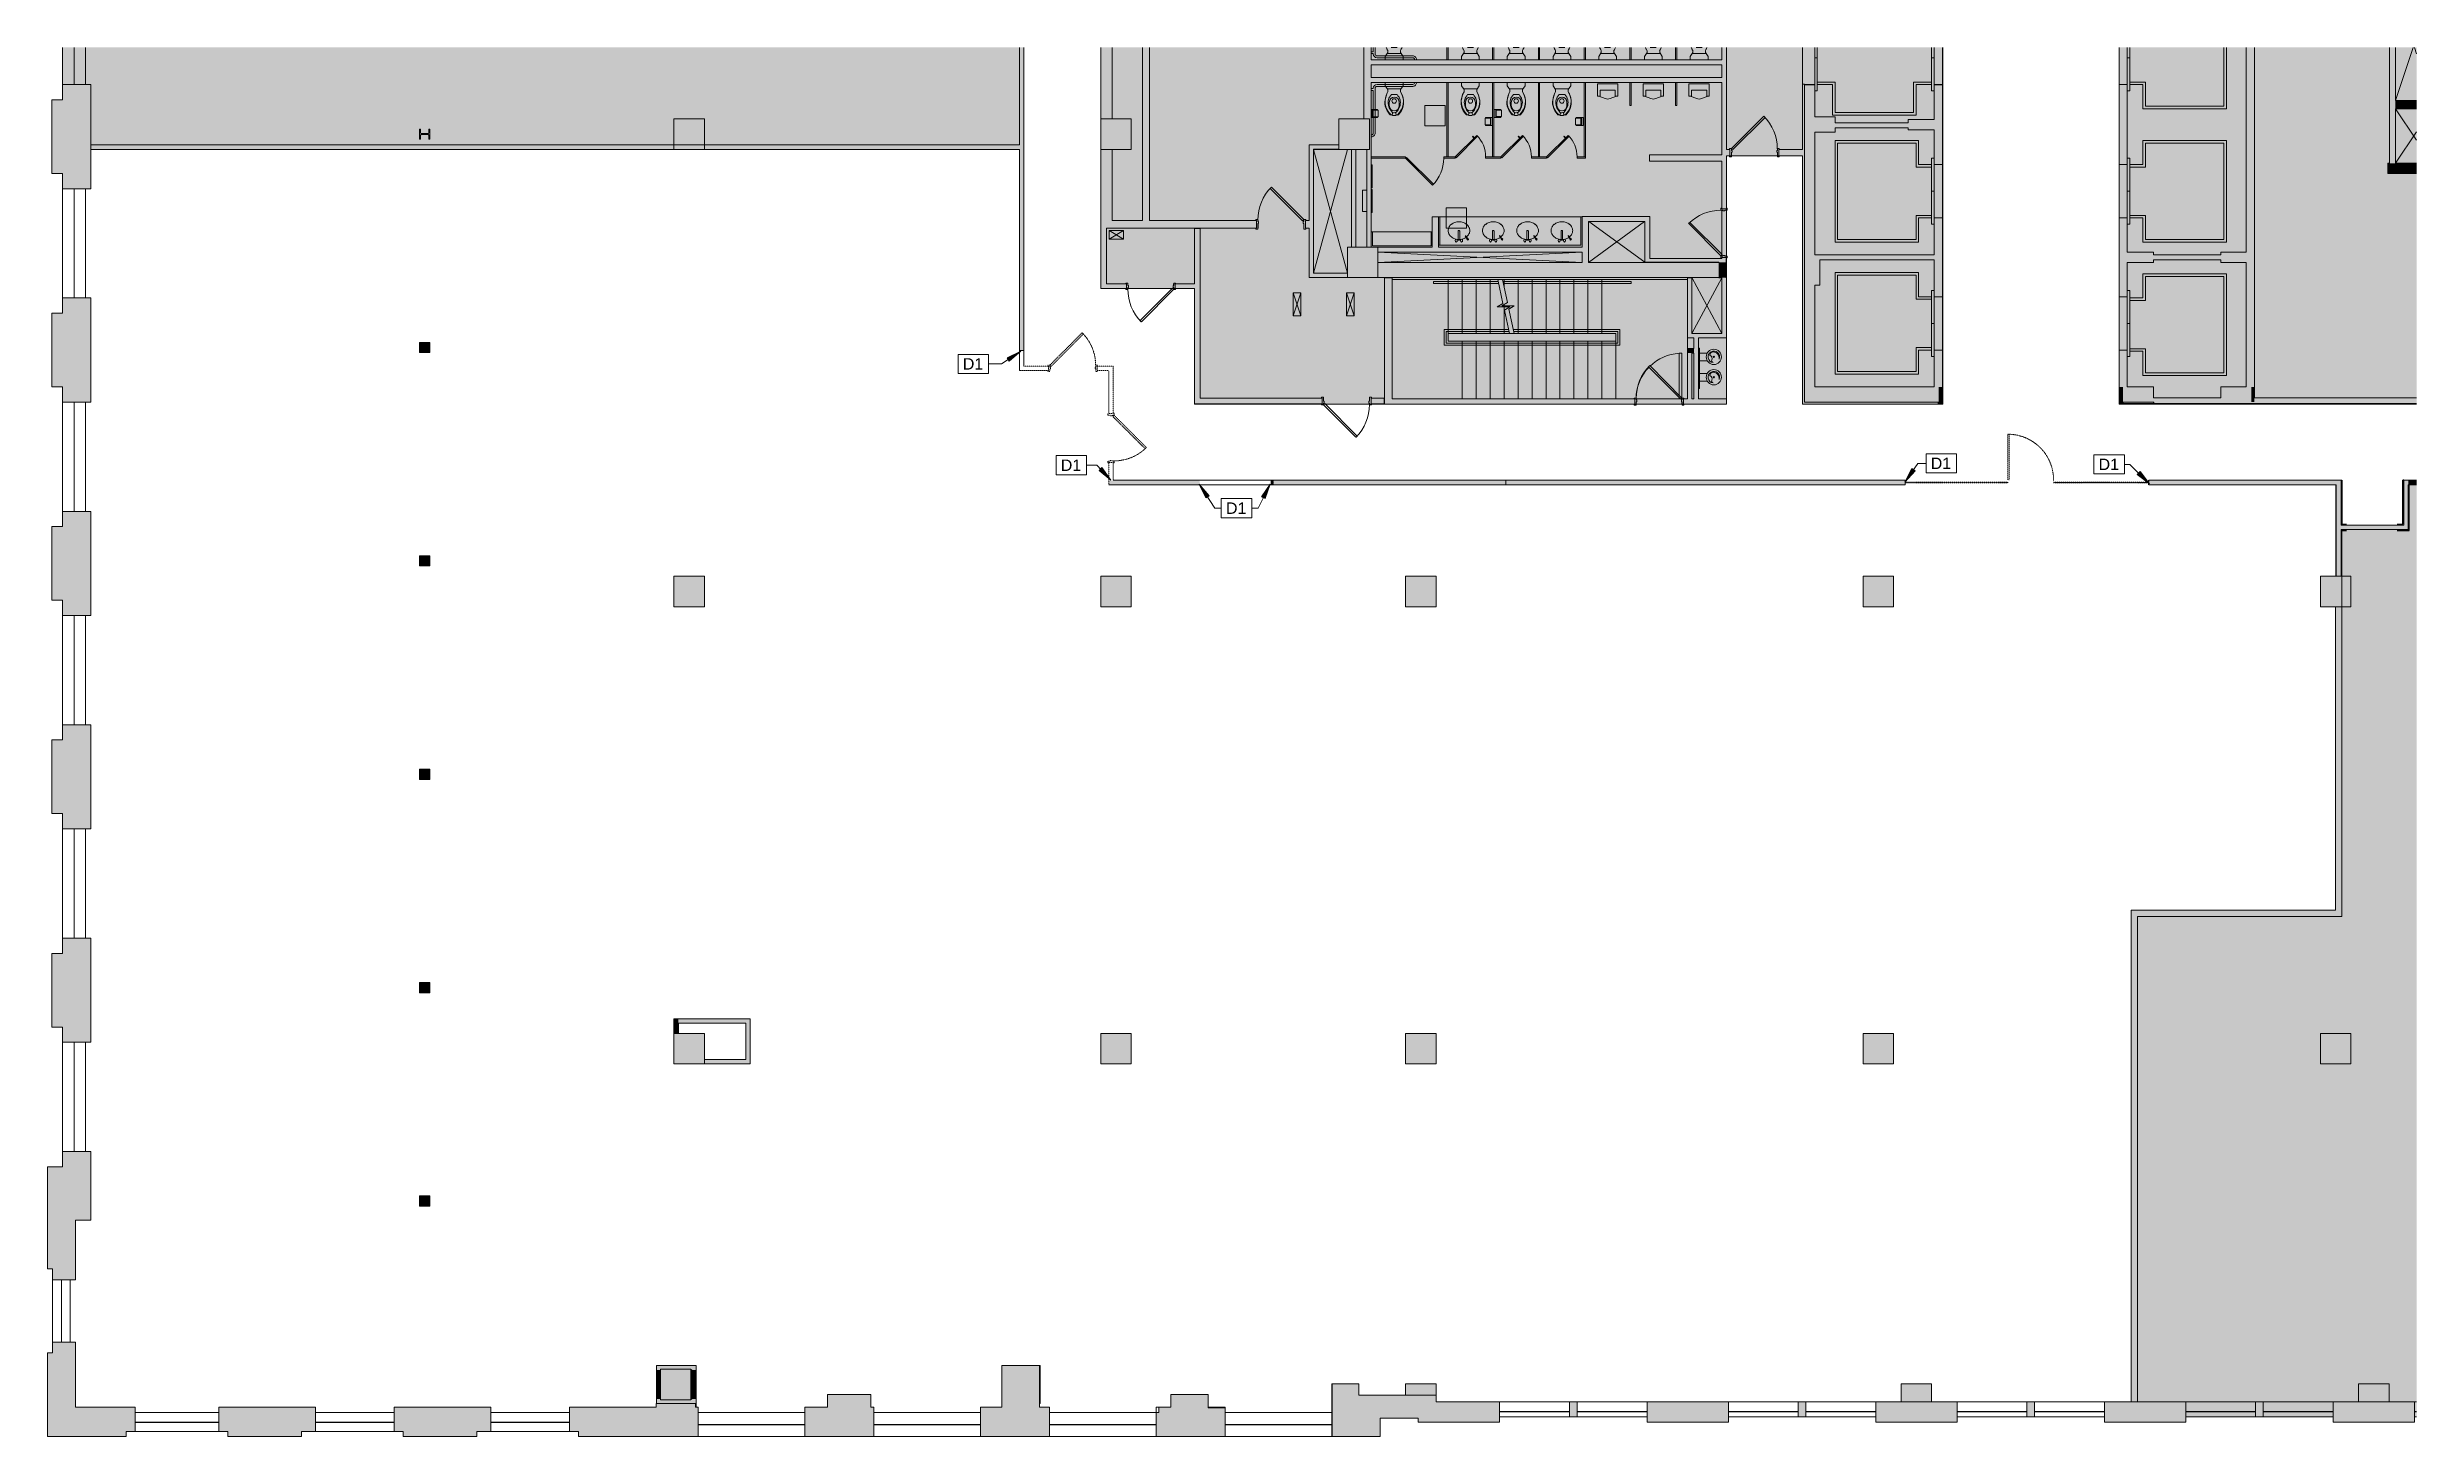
# Model space of a CAD drawing. Header units: inches. Extents: x 0 to 1865, y 0 to 1094.
import ezdxf

# ---------------------------------------------------------------- set-up
doc = ezdxf.new("R2010")
doc.units = ezdxf.units.IN
doc.header["$MEASUREMENT"] = 0
doc.linetypes.add('Demolished', pattern=[0.1875, 0.125, -0.0625])
for name, color, linetype, lineweight in [('_DEMISING WALLS', 7, 'Continuous', 9), ('A-ANNO-KEYN', 231, 'Continuous', 9), ('A-DETL', 90, 'Continuous', 9), ('A-DETL-GENF', 92, 'Continuous', 9), ('A-DOOR', 31, 'Continuous', 13), ('A-WALL', 113, 'Continuous', 13), ('A-WALL-PATT', 111, 'Continuous', 13), ('B-CL', 7, 'Continuous', 9), ('CORE', 7, 'Continuous', 9), ('CORRIDOR', 7, 'Continuous', 9), ('I-WALL', 2, 'Continuous', 13), ('S-COLS', 52, 'Continuous', 13), ('Victor Bldg - 5th Floor_LINK_dwg', 8, 'Continuous', 9), ('WINDOWS', 7, 'Continuous', 9), ('WINDOWS SILL', 7, 'Continuous', 9)]:
    doc.layers.add(name, color=color, linetype=linetype, lineweight=lineweight)
doc.styles.add('Arial', font='arial.ttf', dxfattribs={"height": 9})

msp = doc.modelspace()

# ---------------------------------------------------------------- texts
at = {"layer": 'A-ANNO-KEYN', "char_height": 9, "width": 19.695, "attachment_point": 1, "style": 'Arial'}
for insert in [(720.5, 849.1), (797.6, 769.3), (1482.3, 770.8), (1614.4, 770), (927.6, 735.5), (927.6, 735.5)]:
    msp.add_mtext('D1', dxfattribs=dict(at, insert=insert))

# ---------------------------------------------------------------- blocks, each defined once
blk = doc.blocks.new('Victor Bldg - 5th Floor_LINK_dwg_DRL36-7952114-Level XX  DEMOLITION')
at = {"layer": 'CORE'}
blk.add_line((0, 36), (0, 0.8), dxfattribs=at)
at = {"layer": 'CORE', "flags": 128}
for points in [[(-2, 2.8), (-2, 36), (0, 36)], [(-1.1, 0), (-2, 0), (-2, 0.9)], [(0, 0.7), (0, 0), (-0.7, 0)]]:
    blk.add_lwpolyline(points, dxfattribs=at)
at = {"layer": 'CORE'}
for start, end in [(136.2878, 180), (93.1798, 134.0968)]:
    blk.add_arc((0, 0), 36, start, end, dxfattribs=at)
blk = doc.blocks.new('Victor Bldg - 5th Floor_LINK_dwg_AH13F-7952115-Level XX  DEMOLITION')
at = {"layer": 'CORE'}
for p, q in [((1110.4, 949.1), (1110.4, 942.4)), ((1111.3, 949.5), (1110.7, 949.5)), ((1110.7, 941.9), (1111.3, 941.9)), ((1111.6, 942.4), (1111.6, 949.1))]:
    blk.add_line(p, q, dxfattribs=at)
for centre in [(1108.9, 941.7), (1113.1, 941.7)]:
    blk.add_ellipse(centre, major_axis=(0, 1.17), ratio=0.666667, dxfattribs=at)
for centre, start_param, end_param in [((1110.7, 949.1), 0, 1.570796), ((1110.7, 942.4), 1.570796, 3.141593), ((1111.3, 949.1), 4.712389, 6.283185), ((1111.3, 942.4), 3.141593, 4.712389)]:
    blk.add_ellipse(centre, major_axis=(0, 0.45), ratio=0.666667, start_param=start_param, end_param=end_param, dxfattribs=at)
blk = doc.blocks.new('Victor Bldg - 5th Floor_LINK_dwg_AH13F-7952116-Level XX  DEMOLITION')
at = {"layer": 'CORE'}
for p, q in [((1137.4, 949.1), (1137.4, 942.4)), ((1138.3, 949.5), (1137.7, 949.5)), ((1137.7, 941.9), (1138.3, 941.9)), ((1138.6, 942.4), (1138.6, 949.1))]:
    blk.add_line(p, q, dxfattribs=at)
for centre in [(1135.9, 941.7), (1140.1, 941.7)]:
    blk.add_ellipse(centre, major_axis=(0, 1.17), ratio=0.666667, dxfattribs=at)
for centre, start_param, end_param in [((1137.7, 949.1), 0, 1.570796), ((1137.7, 942.4), 1.570796, 3.141593), ((1138.3, 949.1), 4.712389, 6.283185), ((1138.3, 942.4), 3.141593, 4.712389)]:
    blk.add_ellipse(centre, major_axis=(0, 0.45), ratio=0.666667, start_param=start_param, end_param=end_param, dxfattribs=at)
blk = doc.blocks.new('Victor Bldg - 5th Floor_LINK_dwg_AH13F-7952117-Level XX  DEMOLITION')
at = {"layer": 'CORE'}
for p, q in [((1191.4, 949.1), (1191.4, 942.4)), ((1192.3, 949.5), (1191.7, 949.5)), ((1191.7, 941.9), (1192.3, 941.9)), ((1192.6, 942.4), (1192.6, 949.1))]:
    blk.add_line(p, q, dxfattribs=at)
for centre in [(1189.9, 941.7), (1194.1, 941.7)]:
    blk.add_ellipse(centre, major_axis=(0, 1.17), ratio=0.666667, dxfattribs=at)
for centre, start_param, end_param in [((1191.7, 949.1), 0, 1.570796), ((1191.7, 942.4), 1.570796, 3.141593), ((1192.3, 949.1), 4.712389, 6.283185), ((1192.3, 942.4), 3.141593, 4.712389)]:
    blk.add_ellipse(centre, major_axis=(0, 0.45), ratio=0.666667, start_param=start_param, end_param=end_param, dxfattribs=at)
blk = doc.blocks.new('Victor Bldg - 5th Floor_LINK_dwg_AH13F-7952118-Level XX  DEMOLITION')
at = {"layer": 'CORE'}
for p, q in [((1164.4, 949.1), (1164.4, 942.4)), ((1165.3, 949.5), (1164.7, 949.5)), ((1164.7, 941.9), (1165.3, 941.9)), ((1165.6, 942.4), (1165.6, 949.1))]:
    blk.add_line(p, q, dxfattribs=at)
for centre in [(1162.9, 941.7), (1167.1, 941.7)]:
    blk.add_ellipse(centre, major_axis=(0, 1.17), ratio=0.666667, dxfattribs=at)
for centre, start_param, end_param in [((1164.7, 949.1), 0, 1.570796), ((1164.7, 942.4), 1.570796, 3.141593), ((1165.3, 949.1), 4.712389, 6.283185), ((1165.3, 942.4), 3.141593, 4.712389)]:
    blk.add_ellipse(centre, major_axis=(0, 0.45), ratio=0.666667, start_param=start_param, end_param=end_param, dxfattribs=at)
blk = doc.blocks.new('Victor Bldg - 5th Floor_LINK_dwg_TOILETWP-7952124-Level XX  DEMOLITION')
at = {"layer": 'CORE', "flags": 128}
for points in [[(7.2, 5), (5.6, 5), (2.5, 7), (0, 7)], [(5.4, 5.1), (5, 5.1), (5, -5), (5.4, -5)], [(8.1, -5.5), (10.6, -6.4), (12.5, -6.9), (13.8, -7.2), (15, -7.3), (16.9, -7.3), (18.7, -7), (20.5, -6.4), (22.3, -5.6), (23.4, -4.8), (24.3, -4.1), (25.3, -3.2), (25.5, -2.3), (25.5, -2), (25.3, -1.5), (25, -1.3), (24.5, -1.2), (23.5, -1.3), (22.2, -2.5), (21.5, -3), (20, -3.9), (18.2, -4.5), (16.6, -4.7), (15.6, -4.8), (14.5, -4.7), (13.5, -4.5), (12.4, -4.1), (11.6, -3.7), (10.5, -2.9), (9.5, -2.2), (9.5, 2.3), (10.5, 3), (11.6, 3.8), (12.4, 4.2), (13.5, 4.6), (14.5, 4.8), (15.6, 4.9), (16.6, 4.8), (18.2, 4.6), (20, 4), (21.5, 3.1), (22.2, 2.6), (23.5, 1.4), (24.5, 1.3), (25, 1.4), (25.3, 1.6), (25.5, 2.1), (25.5, 2.4), (25.3, 3.3), (24.3, 4.2), (23.4, 4.9), (22.3, 5.7), (20.5, 6.5), (18.7, 7.1), (16.9, 7.4), (15, 7.4), (13.8, 7.3), (12.5, 7), (10.6, 6.5), (8.1, 5.6)], [(22.3, 0), (22, 1.6), (21.2, 2.8), (19.9, 3.6), (18.1, 4), (15.7, 4), (13.9, 3.6), (12.6, 2.8), (11.7, 1.5), (11.4, 0)], [(22.3, 0.1), (22, -1.5), (21.2, -2.7), (19.9, -3.5), (18.1, -3.9), (15.7, -3.9), (13.9, -3.5), (12.6, -2.7), (11.7, -1.4), (11.4, 0.1)], [(0, -7), (2.5, -7), (5.6, -5), (7.2, -5)]]:
    blk.add_lwpolyline(points, dxfattribs=at)
at = {"layer": 'CORE'}
blk.add_circle((14.5, 0), 1.77, dxfattribs=at)
for centre, radius, start, end in [((14.9, -6.8), 14.1, 40.8531, 122.7754), ((18.8, 0), 4.96, 344.4353, 16.8577), ((20, 0), 5.98, 335.3815, 23.3669), ((14.9, 6.8), 14, 236.9216, 318.7734)]:
    blk.add_arc(centre, radius, start, end, dxfattribs=at)
blk = doc.blocks.new('Victor Bldg - 5th Floor_LINK_dwg_AG131-7952125-Level XX  DEMOLITION')
at = {"layer": 'CORE'}
for p, q in [((1257, 1055.5), (1262.1, 1053.5)), ((1271, 1055.5), (1265.9, 1053.5))]:
    blk.add_line(p, q, dxfattribs=at)
at = {"layer": 'CORE', "flags": 128}
blk.add_lwpolyline([(1256, 1055.5), (1256, 1065.1), (1272, 1065.1), (1272, 1055.5), (1270, 1055.5), (1270, 1060.2), (1258, 1060.2), (1258, 1055.5)], close=True, dxfattribs=at)
at = {"layer": 'CORE'}
blk.add_ellipse((1264, 1056.1), major_axis=(4, 0), ratio=0.75, start_param=4.220783, end_param=5.203995, dxfattribs=at)
blk = doc.blocks.new('Victor Bldg - 5th Floor_LINK_dwg_AG131-7952126-Level XX  DEMOLITION')
at = {"layer": 'CORE'}
for p, q in [((1221, 1055.5), (1226.1, 1053.5)), ((1235, 1055.5), (1229.9, 1053.5))]:
    blk.add_line(p, q, dxfattribs=at)
at = {"layer": 'CORE', "flags": 128}
blk.add_lwpolyline([(1220, 1055.5), (1220, 1065.1), (1236, 1065.1), (1236, 1055.5), (1234, 1055.5), (1234, 1060.2), (1222, 1060.2), (1222, 1055.5)], close=True, dxfattribs=at)
at = {"layer": 'CORE'}
blk.add_ellipse((1228, 1056.1), major_axis=(4, 0), ratio=0.75, start_param=4.220783, end_param=5.203995, dxfattribs=at)
blk = doc.blocks.new('Victor Bldg - 5th Floor_LINK_dwg_AG131-7952127-Level XX  DEMOLITION')
at = {"layer": 'CORE'}
for p, q in [((1293, 1055.5), (1298.1, 1053.5)), ((1307, 1055.5), (1301.9, 1053.5))]:
    blk.add_line(p, q, dxfattribs=at)
at = {"layer": 'CORE', "flags": 128}
blk.add_lwpolyline([(1292, 1055.5), (1292, 1065.1), (1308, 1065.1), (1308, 1055.5), (1306, 1055.5), (1306, 1060.2), (1294, 1060.2), (1294, 1055.5)], close=True, dxfattribs=at)
at = {"layer": 'CORE'}
blk.add_ellipse((1300, 1056.1), major_axis=(4, 0), ratio=0.75, start_param=4.220783, end_param=5.203995, dxfattribs=at)
blk = doc.blocks.new('Victor Bldg - 5th Floor_LINK_dwg_TOILETWP-V1-Level XX  DEMOLITION')
at = {"layer": 'CORE'}
for p, q in [((9.7, 6.1), (8.1, 5.6)), ((8.1, -5.5), (9.7, -6.1))]:
    blk.add_line(p, q, dxfattribs=at)
at = {"layer": 'CORE', "flags": 128}
for points in [[(7.3, 5), (5.6, 5), (2.5, 7), (0, 7)], [(5.4, 5.1), (5, 5.1), (5, -5), (5.4, -5)], [(9.7, -2.3), (9.5, -2.2), (9.5, 2.3), (9.7, 2.4)], [(0, -7), (2.5, -7), (5.6, -5), (7.3, -5)]]:
    blk.add_lwpolyline(points, dxfattribs=at)
at = {"layer": 'CORE'}
for centre, radius, start, end in [((14.9, -6.8), 14.1, 111.6848, 122.7754), ((14.9, 6.8), 14, 236.9216, 248.0767)]:
    blk.add_arc(centre, radius, start, end, dxfattribs=at)
blk = doc.blocks.new('Victor Bldg - 5th Floor_LINK_dwg-6972324-Level XX  DEMOLITION')
at = {"layer": '_DEMISING WALLS'}
for p, q in [((1801, 713.5), (1801, 677.5)), ((1805.9, 713.5), (1805.9, 677.5))]:
    blk.add_line(p, q, dxfattribs=at)
at = {"layer": 'B-CL'}
for p, q in [((493, 1037.5), (493.1, 1037.5)), ((493, 1017), (493, 1037.5)), ((829, 677.4), (829, 677.5)), ((1069, 677.4), (1069, 677.5)), ((1429, 677.4), (1429, 677.5)), ((1789, 677.5), (1801.4, 677.5)), ((1789, 677.4), (1789, 677.5)), ((493, 317.5), (493.1, 317.5))]:
    blk.add_line(p, q, dxfattribs=at)
at = {"layer": 'B-CL', "flags": 128}
for points in [[(493, 677.5), (517, 677.5), (517, 677.4)], [(493.1, 653.5), (493, 653.5), (493, 677.5)], [(829, 677.5), (853, 677.5), (853, 677.4)], [(1069, 677.5), (1093, 677.5), (1093, 677.4)], [(1429, 677.5), (1453, 677.5), (1453, 677.4)], [(1805.4, 677.5), (1813, 677.5), (1813, 677.4)], [(493.1, 293.5), (493, 293.5), (493, 317.5)]]:
    blk.add_lwpolyline(points, dxfattribs=at)
at = {"layer": 'CORE'}
for p, q in [((1045, 1088.6), (1045, 1093.8)), ((1074.6, 1087.1), (1046.5, 1087.1)), ((1046.5, 1085.6), (1074.6, 1085.6)), ((1101.5, 1093.8), (1101.5, 1084.1)), ((1102.5, 1093.8), (1102.5, 1084.1)), ((1137.5, 1093.8), (1137.5, 1084.1)), ((1138.5, 1093.8), (1138.5, 1084.1)), ((1173.5, 1093.8), (1173.5, 1084.1)), ((1174.5, 1093.8), (1174.5, 1084.1)), ((1209.5, 1093.8), (1209.5, 1084.1)), ((1210.5, 1093.8), (1210.5, 1084.1)), ((1245.5, 1093.8), (1245.5, 1084.1)), ((1246.5, 1093.8), (1246.5, 1084.1)), ((1281.5, 1093.8), (1281.5, 1084.1)), ((1282.5, 1093.8), (1282.5, 1084.1)), ((1381.5, 1093.8), (1381.5, 1064.8)), ((1393, 1066.5), (1393, 1093.8)), ((1393, 1064.5), (1393, 1093.8)), ((1630.5, 1064.5), (1630.5, 1093.8)), ((1848, 1052), (1862, 1093.8)), ((1864.7, 1088.6), (1863, 1093.8)), ((1046.5, 1064.6), (1074.6, 1064.6)), ((1074.6, 1063.1), (1046.5, 1063.1)), ((1101.5, 1007.5), (1101.5, 1066.1)), ((1102.5, 1007.5), (1102.5, 1066.1)), ((1137.5, 1007.5), (1137.5, 1066.1)), ((1138.5, 1007.5), (1138.5, 1066.1)), ((1173.5, 1007.5), (1173.5, 1066.1)), ((1174.5, 1007.5), (1174.5, 1066.1)), ((1209.5, 1007.5), (1209.5, 1066.1)), ((1491.5, 1064.5), (1491.5, 1064.4)), ((1045, 1061.6), (1045, 1026.3)), ((1045, 1045), (1046.5, 1045)), ((1045, 1044.5), (1046.5, 1044.5)), ((1045, 1044.4), (1046.5, 1044.4)), ((1864.7, 1020.7), (1848, 1045.5)), ((299.7, 1025.9), (294.2, 1025.9)), ((1043.5, 1026.3), (1043.5, 1038.8)), ((1046.5, 1039.2), (1045, 1039.2)), ((1045, 1039), (1046.5, 1039)), ((1045, 1038.5), (1046.5, 1038.5)), ((1848, 1002.5), (1864.7, 1027.3)), ((294.2, 1025.1), (299.7, 1025.1)), ((1016.5, 1013.5), (996.6, 1013.5)), ((1491.5, 1001.5), (1491.5, 959.5)), ((1630.5, 959.5), (1630.5, 1001.5)), ((833.6, 907.5), (833.6, 951.5)), ((902.8, 907.5), (902.8, 951.5)), ((1095, 960.5), (1208, 960.5)), ((1096, 960.5), (1096, 938)), ((1257.1, 956.7), (1213, 924.5)), ((1213.3, 956.7), (1257.2, 924.6)), ((1318, 965.6), (1318, 930.8)), ((1320.3, 965.6), (1321.5, 965.6)), ((846.9, 949.5), (835.7, 949.5)), ((1090, 948.5), (1042, 948.5)), ((1208, 924.5), (1047.2, 932.5)), ((1047.2, 924.5), (1208, 932.5)), ((1257.4, 924.6), (1257.4, 924.5)), ((1261.2, 927.6), (1318, 927.6)), ((1318, 929.4), (1318, 929.6)), ((1320.3, 929.6), (1321.5, 929.6)), ((1321.5, 912.4), (1321.5, 927.6)), ((980.5, 900.5), (986.5, 882.5)), ((1022.5, 900.5), (1028.5, 882.5)), ((1052.5, 912.5), (1052.5, 912.4)), ((1290.8, 911), (1058.5, 911)), ((1113.5, 868.5), (1113.5, 911)), ((1124.5, 868.5), (1124.5, 911)), ((1135.5, 868.5), (1135.5, 911)), ((1146.5, 904.9), (1146.5, 911)), ((1157.5, 868.5), (1157.5, 911)), ((1168.5, 868.5), (1168.5, 911)), ((1179.5, 868.5), (1179.5, 911)), ((1190.5, 868.5), (1190.5, 911)), ((1201.5, 868.5), (1201.5, 911)), ((1212.5, 868.5), (1212.5, 911)), ((1223.5, 868.5), (1223.5, 911)), ((1294.3, 912.4), (1294.3, 912.5)), ((1318, 868.6), (1294.3, 912.5)), ((1317.9, 912.4), (1294.3, 868.6)), ((1491.5, 855.5), (1491.5, 897.5)), ((1630.5, 855.5), (1630.5, 897.5)), ((1146.5, 890.3), (1146.5, 891.4)), ((1146.5, 868.5), (1146.5, 889.4)), ((1150.2, 871.6), (1099.4, 871.6)), ((1103.1, 862.5), (1102.5, 862.5)), ((1113.5, 817), (1113.5, 862.5)), ((1124.5, 817), (1124.5, 862.5)), ((1135.5, 817), (1135.5, 862.5)), ((1146.5, 817), (1146.5, 862.5)), ((1157.5, 817), (1157.5, 862.5)), ((1168.5, 817), (1168.5, 862.5)), ((1179.5, 817), (1179.5, 862.5)), ((1190.5, 817), (1190.5, 862.5)), ((1201.5, 817), (1201.5, 862.5)), ((1212.5, 817), (1212.5, 862.5)), ((1223.5, 817), (1223.5, 862.5)), ((1290.8, 856.6), (1290.8, 865.1)), ((1294.3, 853), (1295.9, 853)), ((1300.4, 853.1), (1306.7, 853.1)), ((1300.4, 847.1), (1306.7, 847.1)), ((1300.4, 837.1), (1306.7, 837.1)), ((1300.4, 831.1), (1306.7, 831.1)), ((988.2, 813), (997.2, 813)), ((1052.5, 817.6), (1042.1, 817.6)), ((1042.1, 813), (1052.5, 813)), ((1250.4, 817), (1250.4, 816.3)), ((1250.4, 816.3), (1250.4, 817)), ((1295.9, 817.1), (1294.3, 817.1)), ((1321.5, 817), (1321.5, 817.1)), ((1488.3, 813), (1488.5, 813)), ((1633.8, 813), (1633.5, 813)), ((1710.5, 813), (1657.8, 813)), ((1864.7, 813), (1737.1, 813)), ((510.6, 23.1), (510.6, 26)), ((872.7, 23.1), (872.7, 19)), ((874.8, 23.1), (872.7, 23.1))]:
    blk.add_line(p, q, dxfattribs=at)
at = {"layer": 'CORE', "flags": 128}
for points in [[(1043.5, 1093.8), (1043.5, 1090.4), (1042, 1090.4)], [(1042, 1088.9), (1043.5, 1088.9), (1043.5, 1088.6)], [(1393, 1093.8), (1393, 1085.5), (1391, 1085.5), (1391, 1093.8)], [(1391, 1059.5), (1393, 1059.5), (1393, 1085.5), (1391, 1085.5), (1391, 1064.4)], [(1483, 1093.8), (1483, 1066.5), (1468.7, 1066.5), (1468.7, 1042.5), (1407, 1042.5), (1407, 1066.5), (1393, 1066.5)], [(1483, 1093.8), (1483, 1064.5), (1470.7, 1064.5), (1470.7, 1040.5), (1405, 1040.5), (1405, 1064.5), (1393, 1064.5)], [(1483, 1093.8), (1483, 1085.5), (1485, 1085.5), (1485, 1093.8)], [(1485, 1059.5), (1483, 1059.5), (1483, 1085.5), (1485, 1085.5), (1485, 1064.4)], [(1491.5, 1093.8), (1491.5, 1064.5), (1485, 1064.5), (1485, 1064.4)], [(1639, 1093.8), (1639, 1085.5), (1637, 1085.5), (1637, 1093.8)], [(1637, 1059.5), (1639, 1059.5), (1639, 1085.5), (1637, 1085.5), (1637, 1064.5)], [(1639, 1093.8), (1639, 1064.5), (1649.3, 1064.5), (1649.3, 1045.5), (1715, 1045.5), (1715, 1093.8)], [(1639, 1093.8), (1639, 1066.5), (1651.3, 1066.5), (1651.3, 1047.5), (1713, 1047.5), (1713, 1093.8)], [(1210.5, 1007.5), (1204, 1007.5), (1204, 1006.5), (1210.5, 1006.5), (1210.5, 1066.1)], [(1245.5, 1066.1), (1245.5, 1048.1), (1246.5, 1048.1), (1246.5, 1066.1)], [(1281.5, 1066.1), (1281.5, 1048.1), (1282.5, 1048.1), (1282.5, 1066.1)], [(1383, 1064.5), (1391, 1064.5), (1391, 1064.4)], [(1042, 1061.4), (1043.5, 1061.4), (1043.5, 1061.6)], [(1043.5, 1026.3), (1043.5, 1059.9), (1042, 1059.9)], [(1045, 1038.5), (1042.2, 1038.5), (1042.2, 1045), (1045, 1045)], [(1045, 1044.5), (1042.7, 1044.5), (1042.7, 1039), (1045, 1039)], [(1045, 1039.2), (1043.1, 1039.2), (1043.1, 1044.4), (1045, 1044.4)], [(1046.5, 1044.5), (1047, 1044.5), (1047, 1045), (1046.5, 1045)], [(1046.5, 1044.4), (1047.5, 1044.4), (1047.5, 1039.2), (1046.5, 1039.2)], [(293.7, 1026.4), (293.7, 1029.5), (293, 1029.5), (293, 1021.5), (293.7, 1021.5), (293.7, 1024.6)], [(300.2, 1024.6), (300.2, 1021.5), (301, 1021.5), (301, 1029.5), (300.2, 1029.5), (300.2, 1026.4)], [(1046.5, 1039), (1047, 1039), (1047, 1038.5), (1046.5, 1038.5)], [(993, 957.5), (993, 1017.1), (1016.5, 1017.1)], [(1023.2, 1013.5), (996.6, 916), (996.6, 1013.5), (1023.2, 916)], [(1042, 1007.5), (1069, 1007.5), (1069, 1006.5), (1069.7, 1007.2), (1090.9, 986), (1090.2, 985.3), (1069, 1006.5), (1042, 1006.5)], [(1108.7, 1008.2), (1108, 1007.5), (1099, 1007.5), (1099, 1006.5), (1108, 1006.5)], [(1108, 1007.5), (1125, 1024.5), (1125.7, 1023.8)], [(1108, 1006.5), (1108, 1007.5), (1108.7, 1006.8), (1125.7, 1023.8)], [(1123.2, 1022.7), (1121.9, 1024), (1121.6, 1023.6), (1122.8, 1022.3)], [(1159.2, 1022.7), (1157.9, 1024), (1157.6, 1023.6), (1158.8, 1022.3)], [(1195.2, 1022.7), (1193.9, 1024), (1193.6, 1023.6), (1194.8, 1022.3)], [(1325.5, 1012.8), (1325.5, 1013.5), (1325.4, 1013.5)], [(1325.4, 1008.5), (1325.5, 1008.5), (1325.5, 1011.2)], [(1407, 1020.5), (1472.7, 1020.5), (1472.7, 1001.5), (1483, 1001.5), (1483, 959.5), (1472.7, 959.5), (1472.7, 940.5), (1407, 940.5), (1407, 1020.5)], [(1409, 1018.5), (1470.7, 1018.5), (1470.7, 999.5), (1483, 999.5), (1483, 961.5), (1470.7, 961.5), (1470.7, 942.5), (1409, 942.5), (1409, 1018.5)], [(1042, 1001.3), (1042.6, 1001.3), (1042.6, 983.2), (1042, 983.2)], [(1485, 1006.5), (1483, 1006.5), (1483, 980.5), (1485, 980.5), (1485, 1001.5)], [(1637, 1006.5), (1639, 1006.5), (1639, 980.5), (1637, 980.5), (1637, 1001.5)], [(1038.5, 964.6), (1035.1, 964.6), (1035.1, 981.3), (1038.5, 981.3)], [(1042, 963.9), (1042.6, 963.9), (1042.6, 981.9), (1042, 981.9)], [(1485, 954.5), (1483, 954.5), (1483, 980.5), (1485, 980.5), (1485, 959.5)], [(1637, 954.5), (1639, 954.5), (1639, 980.5), (1637, 980.5), (1637, 959.5)], [(829, 951.5), (829, 904), (829.1, 904)], [(907.4, 951.5), (907.4, 817.6), (1002.9, 817.6)], [(952.7, 957.5), (953, 957.5), (953, 956.8)], [(953, 955.3), (953, 951.5), (952.7, 951.5)], [(993.1, 912.5), (993, 912.5), (993, 951.5)], [(1207, 960.5), (1207, 938), (1095, 938)], [(1318, 965.7), (1318, 965.6), (1318.8, 965.6)], [(1321.5, 929.4), (1321.5, 929.6), (1321.5, 965.6), (1321.5, 965.7)], [(835.7, 942.7), (846.9, 949.5), (846.9, 942.7), (835.7, 942.7), (835.7, 949.5), (846.9, 942.7)], [(1089, 948.5), (1089, 937.5), (1043, 937.5), (1043, 948.5)], [(1257.3, 924.6), (1257.4, 924.5), (1257.4, 924.6)], [(1318, 930.3), (1318, 929.6), (1318.8, 929.6)], [(1407, 916.5), (1472.7, 916.5), (1472.7, 897.5), (1483, 897.5), (1483, 855.5), (1472.7, 855.5), (1472.7, 836.5), (1407, 836.5), (1407, 916.5)], [(1409, 914.5), (1470.7, 914.5), (1470.7, 895.5), (1483, 895.5), (1483, 857.5), (1470.7, 857.5), (1470.7, 838.5), (1409, 838.5), (1409, 914.5)], [(886.2, 906.2), (886.2, 907.5), (886.6, 907.5)], [(886.6, 904), (886.2, 904), (886.2, 904.7)], [(1002.9, 813), (902.8, 813), (902.8, 904)], [(986.5, 900.5), (980.5, 882.5), (980.5, 900.5), (986.5, 900.5), (986.5, 882.5), (980.5, 882.5)], [(1028.5, 900.5), (1022.5, 882.5), (1022.5, 900.5), (1028.5, 900.5), (1028.5, 882.5), (1022.5, 882.5)], [(1142.2, 907.9), (1090.9, 907.9), (1090.9, 909.4), (1141.9, 909.4)], [(1102.5, 911), (1102.5, 868.5), (1102.5, 862.5), (1234.5, 862.5), (1234.5, 868.5), (1102.5, 868.5), (1234.5, 868.5), (1234.5, 862.5)], [(1150.8, 868.6), (1146.7, 887), (1150.9, 889.4), (1141.1, 889.4), (1145.6, 892.1), (1141.5, 911.1)], [(1154.5, 868.6), (1150.2, 887.8), (1154.4, 890.3), (1144.6, 890.3), (1149.1, 892.9), (1145.2, 911.1)], [(1145.5, 909.4), (1246.5, 909.4), (1246.5, 907.9), (1145.9, 907.9)], [(1485, 902.5), (1483, 902.5), (1483, 876.5), (1485, 876.5), (1485, 897.5)], [(1637, 902.5), (1639, 902.5), (1639, 876.5), (1637, 876.5), (1637, 897.5)], [(1485, 850.5), (1483, 850.5), (1483, 876.5), (1485, 876.5), (1485, 855.5)], [(1637, 850.5), (1639, 850.5), (1639, 876.5), (1637, 876.5), (1637, 855.5)], [(1099.4, 871.6), (1099.4, 859.4), (1174.6, 859.4), (1237.5, 859.4), (1237.5, 871.6), (1153.9, 871.6)], [(1154.2, 870.1), (1236, 870.1), (1236, 860.9), (1174.2, 860.9), (1101, 860.9), (1101, 870.1), (1150.5, 870.1)], [(1234.5, 817), (1234.5, 862.5), (1102.5, 862.5), (1102.5, 868.5)], [(1299.4, 817.1), (1321.5, 817.1), (1321.5, 865.1)], [(1299.4, 857.1), (1300.4, 857.1), (1300.4, 825.1), (1299.4, 825.1)], [(1864.7, 818), (1737.1, 818), (1737.1, 826.5)], [(1004.4, 817.6), (1004.5, 817.6), (1004.5, 815.3)], [(1004.5, 813.8), (1004.5, 813), (1004.4, 813)], [(1040.6, 817.6), (1040.5, 817.6), (1040.5, 815.3)], [(1040.5, 813.8), (1040.5, 813), (1040.6, 813)], [(1250.4, 817), (1250.4, 817), (1285.3, 817)], [(1250.4, 813), (1250.4, 813), (1286.4, 813), (1286.4, 814.8)], [(1285.8, 817), (1286.4, 817), (1286.4, 816.3)], [(1286.4, 816.3), (1286.4, 817), (1286.6, 817)], [(1286.4, 814.8), (1286.4, 813), (1286.6, 813)], [(780.9, 56), (781.3, 56), (781.3, 26), (780.9, 26)], [(1011, 19), (1011, 29), (1011, 41.5), (1011.1, 41.5)], [(927, 22.8), (927, 23.1), (913.5, 23.1)], [(1011, 17.5), (1011, 29), (1011, 19), (1011, 0), (1011.1, 0)], [(1011.1, 9.6), (1011, 9.6), (1011, 29)]]:
    blk.add_lwpolyline(points, dxfattribs=at)
for points in [[(1084, 1032.1), (1084, 1048.1), (1100, 1048.1), (1100, 1032.1)], [(1144, 1038.6), (1138.7, 1038.6), (1138.7, 1045), (1144, 1045), (1144, 1044.5), (1140, 1044.5), (1140, 1039.1), (1144, 1039.1)], [(1144.5, 1044.4), (1140.3, 1044.4), (1140.3, 1039.3), (1144.5, 1039.3)], [(1131.5, 1032.9), (1135.7, 1032.9), (1135.7, 1038), (1131.5, 1038)], [(1132, 1038.6), (1137.3, 1038.6), (1137.3, 1032.3), (1132, 1032.3), (1132, 1032.8), (1136, 1032.8), (1136, 1038.1), (1132, 1038.1)], [(1202.8, 1032.9), (1207, 1032.9), (1207, 1038), (1202.8, 1038)], [(1203.3, 1038.6), (1208.7, 1038.6), (1208.7, 1032.3), (1203.3, 1032.3), (1203.3, 1032.8), (1207.4, 1032.8), (1207.4, 1038.1), (1203.3, 1038.1)], [(1132, 1006.5), (1132, 1007.5), (1144, 1007.5), (1144.7, 1006.8), (1161.7, 1023.8), (1161, 1024.5), (1144, 1007.5), (1144, 1006.5)], [(1197.7, 1023.8), (1197, 1024.5), (1180, 1007.5), (1168, 1007.5), (1168, 1006.5), (1180, 1006.5), (1180, 1007.5), (1180.7, 1006.8)], [(1715, 1020.5), (1649.3, 1020.5), (1649.3, 1001.5), (1639, 1001.5), (1639, 959.5), (1649.3, 959.5), (1649.3, 940.5), (1715, 940.5)], [(1713, 1018.5), (1651.3, 1018.5), (1651.3, 999.5), (1639, 999.5), (1639, 961.5), (1651.3, 961.5), (1651.3, 942.5), (1713, 942.5)], [(1117, 951.5), (1101, 951.5), (1101, 967.5), (1117, 967.5)], [(1116, 945.3), (1117.8, 942.6)], [(1116.2, 945.5), (1118.1, 942.8)], [(1143, 945.3), (1144.8, 942.6)], [(1143.2, 945.5), (1145.1, 942.8)], [(1170, 945.3), (1171.8, 942.6)], [(1170.2, 945.5), (1172.1, 942.8)], [(1197, 945.3), (1198.8, 942.6)], [(1197.2, 945.5), (1199.1, 942.8)], [(1715, 915.5), (1649.3, 915.5), (1649.3, 896.5), (1639, 896.5), (1639, 854.5), (1649.3, 854.5), (1649.3, 835.5), (1715, 835.5)], [(1713, 913.5), (1651.3, 913.5), (1651.3, 894.5), (1639, 894.5), (1639, 856.5), (1651.3, 856.5), (1651.3, 837.5), (1713, 837.5)], [(1250.4, 814.8), (1250.4, 813)]]:
    blk.add_lwpolyline(points, close=True, dxfattribs=at)
at = {"layer": 'CORE'}
for centre, radius in [((1117.9, 942.7), 0.667), ((1117.9, 942.7), 0.667), ((1144.9, 942.7), 0.667), ((1144.9, 942.7), 0.667), ((1171.9, 942.7), 0.667), ((1171.9, 942.7), 0.667), ((1198.9, 942.7), 0.667), ((1198.9, 942.7), 0.667), ((1311.6, 850.1), 6), ((1311.6, 834.1), 6), ((1311.6, 850.1), 0.5), ((1311.6, 834.1), 0.5)]:
    blk.add_circle(centre, radius, dxfattribs=at)
for centre, radius, start, end in [((1046.5, 1088.6), 2.98, 180, 270), ((1046.5, 1088.6), 1.49, 180, 270), ((1074.6, 1084.1), 2.98, 359.8525, 90), ((1074.6, 1084.1), 1.49, 359.7049, 90), ((1046.5, 1061.6), 2.98, 90, 180), ((1046.5, 1061.6), 1.49, 90, 180), ((1074.6, 1066.1), 2.98, 270, 0.1475), ((1074.6, 1066.1), 1.49, 270, 0.2951), ((294.2, 1026.4), 0.5, 180, 270), ((299.7, 1026.4), 0.5, 270, 0), ((1042, 1026.3), 2.98, 269.8525, 0), ((1042, 1026.3), 1.49, 269.7049, 0), ((294.2, 1024.6), 0.5, 90, 180), ((299.7, 1024.6), 0.5, 0, 90), ((1108, 1007.5), 24, 0, 45), ((1144, 1007.5), 24, 0, 45), ((1180, 1007.5), 24, 0, 45), ((1069, 1006.5), 30, 315, 360), ((1108.3, 949.5), 5.8, 153.2988, 180), ((1109.6, 948.9), 7.26, 129.4725, 153.2988), ((1110.5, 947.8), 8.59, 108.8354, 129.4725), ((1111, 946.2), 10.3, 90, 108.8354), ((1111, 946.2), 10.3, 71.1646, 90), ((1111.5, 947.8), 8.59, 50.5275, 71.1646), ((1112.4, 948.9), 7.26, 26.7012, 50.5275), ((1113.7, 949.5), 5.8, 0, 26.7012), ((1135.3, 949.5), 5.8, 153.2988, 180), ((1136.6, 948.9), 7.26, 129.4725, 153.2988), ((1137.5, 947.8), 8.59, 108.8354, 129.4725), ((1138, 946.2), 10.3, 90, 108.8354), ((1138, 946.2), 10.3, 71.1646, 90), ((1138.5, 947.8), 8.59, 50.5275, 71.1646), ((1139.4, 948.9), 7.26, 26.7012, 50.5275), ((1140.7, 949.5), 5.8, 0, 26.7012), ((1162.3, 949.5), 5.8, 153.2988, 180), ((1163.6, 948.9), 7.26, 129.4725, 153.2988), ((1164.5, 947.8), 8.59, 108.8354, 129.4725), ((1165, 946.2), 10.3, 90, 108.8354), ((1165, 946.2), 10.3, 71.1646, 90), ((1165.5, 947.8), 8.59, 50.5275, 71.1646), ((1166.4, 948.9), 7.26, 26.7012, 50.5275), ((1167.7, 949.5), 5.8, 0, 26.7012), ((1189.3, 949.5), 5.8, 153.2988, 180), ((1190.6, 948.9), 7.26, 129.4725, 153.2988), ((1191.5, 947.8), 8.59, 108.8354, 129.4725), ((1192, 946.2), 10.3, 90, 108.8354), ((1192, 946.2), 10.3, 71.1646, 90), ((1192.5, 947.8), 8.59, 50.5275, 71.1646), ((1193.4, 948.9), 7.26, 26.7012, 50.5275), ((1194.7, 949.5), 5.8, 0, 26.7012), ((1108.3, 949.5), 5.8, 180, 206.7012), ((1109.6, 950.2), 7.26, 206.7012, 230.5275), ((1110.5, 951.2), 8.59, 230.5275, 251.1646), ((1111, 952.8), 10.3, 251.1646, 270), ((1111, 952.8), 10.3, 270, 288.8354), ((1111.5, 951.2), 8.59, 288.8354, 309.4725), ((1116.1, 945.4), 0.167, 12.1914, 237.3508), ((1116.1, 945.4), 0.167, 12.1914, 237.3508), ((1112.4, 950.2), 7.26, 309.4725, 333.2988), ((1117.9, 942.7), 0.167, 191.6829, 56.8423), ((1117.9, 942.7), 0.167, 191.6829, 56.8423), ((1113.7, 949.5), 5.8, 333.2988, 0), ((1135.3, 949.5), 5.8, 180, 206.7012), ((1136.6, 950.2), 7.26, 206.7012, 230.5275), ((1137.5, 951.2), 8.59, 230.5275, 251.1646), ((1138, 952.8), 10.3, 251.1646, 270), ((1138, 952.8), 10.3, 270, 288.8354), ((1138.5, 951.2), 8.59, 288.8354, 309.4725), ((1143.1, 945.4), 0.167, 12.1914, 237.3508), ((1143.1, 945.4), 0.167, 12.1914, 237.3508), ((1139.4, 950.2), 7.26, 309.4725, 333.2988), ((1144.9, 942.7), 0.167, 191.6829, 56.8423), ((1144.9, 942.7), 0.167, 191.6829, 56.8423), ((1140.7, 949.5), 5.8, 333.2988, 0), ((1162.3, 949.5), 5.8, 180, 206.7012), ((1163.6, 950.2), 7.26, 206.7012, 230.5275), ((1164.5, 951.2), 8.59, 230.5275, 251.1646), ((1165, 952.8), 10.3, 251.1646, 270), ((1165, 952.8), 10.3, 270, 288.8354), ((1165.5, 951.2), 8.59, 288.8354, 309.4725), ((1170.1, 945.4), 0.167, 12.1914, 237.3508), ((1170.1, 945.4), 0.167, 12.1914, 237.3508), ((1166.4, 950.2), 7.26, 309.4725, 333.2988), ((1171.9, 942.7), 0.167, 191.6829, 56.8423), ((1171.9, 942.7), 0.167, 191.6829, 56.8423), ((1167.7, 949.5), 5.8, 333.2988, 0), ((1189.3, 949.5), 5.8, 180, 206.7012), ((1190.6, 950.2), 7.26, 206.7012, 230.5275), ((1191.5, 951.2), 8.59, 230.5275, 251.1646), ((1192, 952.8), 10.3, 251.1646, 270), ((1192, 952.8), 10.3, 270, 288.8354), ((1192.5, 951.2), 8.59, 288.8354, 309.4725), ((1197.1, 945.4), 0.167, 12.1914, 237.3508), ((1197.1, 945.4), 0.167, 12.1914, 237.3508), ((1193.4, 950.2), 7.26, 309.4725, 333.2988), ((1198.9, 942.7), 0.167, 191.6829, 56.8423), ((1198.9, 942.7), 0.167, 191.6829, 56.8423), ((1194.7, 949.5), 5.8, 333.2988, 0), ((1311.6, 850.1), 4.5, 337.8836, 261.735), ((1310.9, 851.6), 2.38, 89.6651, 186.1474), ((1307.3, 848.8), 2.88, 336.5344, 64.0013), ((1311.5, 847.2), 1.64, 164.7948, 251.1974), ((1310.9, 849.1), 4.95, 352.5494, 89.5664), ((1311.6, 834.1), 4.5, 337.8836, 261.735), ((1310.9, 835.6), 2.38, 89.6651, 186.1474), ((1307.3, 832.8), 2.88, 336.5344, 64.0013), ((1311.5, 831.2), 1.64, 164.7948, 251.1974), ((1310.9, 833.1), 4.95, 352.5494, 89.5664)]:
    blk.add_arc(centre, radius, start, end, dxfattribs=at)
at = {"layer": 'CORRIDOR', "color": 250, "lineweight": 30}
for p, q in [((1654, 751.5), (1654, 753)), ((1654, 751.6), (1654, 751.5)), ((1654, 751.5), (1654, 751.6)), ((1654, 749.5), (1654, 751)), ((1854.6, 753), (1853.9, 753)), ((1805.4, 713.5), (1809.4, 713.5))]:
    blk.add_line(p, q, dxfattribs=at)
at = {"layer": 'CORRIDOR', "color": 250, "lineweight": 30, "flags": 128}
blk.add_lwpolyline([(1654, 751), (1654, 750.9)], close=True, dxfattribs=at)
for points in [[(1801, 749.5), (1801, 713.5), (1801.4, 713.5)], [(1805.4, 753), (1805.9, 753), (1805.9, 718.5), (1809.4, 718.5)], [(1849.4, 718.5), (1853.9, 718.5), (1853.9, 753), (1854.6, 753)], [(1849.4, 713.5), (1858.9, 713.5), (1858.9, 749.5)]]:
    blk.add_lwpolyline(points, dxfattribs=at)
at = {"layer": 'WINDOWS'}
for p, q in [((21, 1064.5), (21, 1093.8)), ((21.2, 1064.5), (21.2, 1093.8)), ((21, 896.5), (21, 982.5)), ((21.2, 896.5), (21.2, 982.5)), ((21, 728.5), (21, 814.5)), ((21.2, 728.5), (21.2, 814.5)), ((21, 560.5), (21, 646.5)), ((21.2, 560.5), (21.2, 646.5)), ((21, 392.5), (21, 478.5)), ((21.2, 392.5), (21.2, 478.5)), ((21, 224.5), (21, 310.5)), ((21.2, 224.5), (21.2, 310.5)), ((11, 74.5), (11, 123.5)), ((11.2, 74.5), (11.2, 123.5)), ((1143, 19.8), (1198, 19.8)), ((1143, 19.5), (1198, 19.5)), ((1204, 19.8), (1259, 19.8)), ((1204, 19.5), (1259, 19.5)), ((1323.1, 19.8), (1378, 19.8)), ((1323.1, 19.5), (1378, 19.5)), ((1384, 19.8), (1439, 19.8)), ((1384, 19.5), (1439, 19.5)), ((1503, 19.8), (1558, 19.8)), ((1503, 19.5), (1558, 19.5)), ((1564, 19.8), (1619, 19.8)), ((1564, 19.5), (1619, 19.5)), ((1683, 19.8), (1738, 19.8)), ((1683, 19.5), (1738, 19.5)), ((1744, 19.8), (1799, 19.8)), ((1744, 19.5), (1799, 19.5)), ((1863, 19.8), (1864.7, 19.8)), ((1863, 19.5), (1864.7, 19.5)), ((69, 11.5), (135, 11.5)), ((69, 11.2), (135, 11.2)), ((211.1, 11.5), (273, 11.5)), ((211.1, 11.2), (273, 11.2)), ((349.1, 11.5), (411, 11.5)), ((349.1, 11.2), (411, 11.2)), ((512.2, 9.6), (596.2, 9.6)), ((512.2, 9.4), (596.2, 9.4)), ((650.5, 9.6), (734.5, 9.6)), ((650.5, 9.4), (734.5, 9.4)), ((788.7, 9.6), (872.7, 9.6)), ((788.7, 9.4), (872.7, 9.4)), ((927.1, 9.6), (1011, 9.6)), ((927.1, 9.4), (1011, 9.4))]:
    blk.add_line(p, q, dxfattribs=at)
at = {"layer": 'WINDOWS SILL'}
for p, q in [((12, 1064.5), (12, 1093.8)), ((30, 1093.8), (30, 1064.5)), ((12, 896.5), (12, 982.5)), ((12, 728.5), (12, 814.5)), ((12, 560.5), (12, 646.5)), ((12, 392.5), (12, 478.5)), ((12, 224.5), (12, 310.5)), ((4, 74.5), (4, 123.5)), ((18, 123.5), (18, 74.5)), ((69, 19), (135, 19)), ((211.1, 19), (273, 19)), ((349.1, 19), (411, 19)), ((512.2, 19), (596.2, 19)), ((650.5, 19), (734.5, 19)), ((788.7, 19), (872.7, 19)), ((927.1, 19), (1011, 19)), ((1143, 27.5), (1198, 27.5)), ((1204, 27.5), (1259, 27.5)), ((1323.1, 27.5), (1378, 27.5)), ((1384, 27.5), (1439, 27.5)), ((1503, 27.5), (1558, 27.5)), ((1564, 27.5), (1619, 27.5)), ((1683, 27.5), (1738, 27.5)), ((1744, 27.5), (1799, 27.5)), ((1863, 27.5), (1864.7, 27.5)), ((69, 4), (135, 4)), ((211.1, 4), (273, 4)), ((349.1, 4), (411, 4)), ((512.2, 0), (596.2, 0)), ((650.5, 0), (734.5, 0)), ((788.7, 0), (872.7, 0)), ((927.1, 0), (1011, 0)), ((1143, 15.5), (1198, 15.5)), ((1204, 15.5), (1259, 15.5)), ((1323.1, 15.5), (1378, 15.5)), ((1384, 15.5), (1439, 15.5)), ((1503, 15.5), (1558, 15.5)), ((1564, 15.5), (1619, 15.5)), ((1683, 15.5), (1738, 15.5)), ((1744, 15.5), (1799, 15.5)), ((1863, 15.5), (1864.7, 15.5))]:
    blk.add_line(p, q, dxfattribs=at)
at = {"layer": 'WINDOWS SILL', "flags": 128}
blk.add_lwpolyline([(30, 896.5), (30, 982.5)], close=True, dxfattribs=at)
for points in [[(30, 814.5), (30, 728.5), (30, 814.5), (30, 728.5)], [(30, 646.5), (30, 560.5), (30, 646.5), (30, 560.5)], [(30, 478.5), (30, 392.5), (30, 478.5), (30, 392.5)], [(30, 310.5), (30, 224.5), (30, 310.5), (30, 224.5)]]:
    blk.add_lwpolyline(points, dxfattribs=at)
for name, p, rotation in [('Victor Bldg - 5th Floor_LINK_dwg_TOILETWP-V1-Level XX  DEMOLITION', (1060, 1084.1), 90), ('Victor Bldg - 5th Floor_LINK_dwg_TOILETWP-V1-Level XX  DEMOLITION', (1120, 1084.1), 90), ('Victor Bldg - 5th Floor_LINK_dwg_TOILETWP-V1-Level XX  DEMOLITION', (1156, 1084.1), 90), ('Victor Bldg - 5th Floor_LINK_dwg_TOILETWP-V1-Level XX  DEMOLITION', (1192, 1084.1), 90), ('Victor Bldg - 5th Floor_LINK_dwg_TOILETWP-V1-Level XX  DEMOLITION', (1228, 1084.1), 90), ('Victor Bldg - 5th Floor_LINK_dwg_TOILETWP-V1-Level XX  DEMOLITION', (1264, 1084.1), 90), ('Victor Bldg - 5th Floor_LINK_dwg_TOILETWP-V1-Level XX  DEMOLITION', (1300, 1084.1), 90), ('Victor Bldg - 5th Floor_LINK_dwg_TOILETWP-7952124-Level XX  DEMOLITION', (1060, 1066.1), 270), ('Victor Bldg - 5th Floor_LINK_dwg_TOILETWP-7952124-Level XX  DEMOLITION', (1120, 1066.1), 270), ('Victor Bldg - 5th Floor_LINK_dwg_TOILETWP-7952124-Level XX  DEMOLITION', (1156, 1066.1), 270), ('Victor Bldg - 5th Floor_LINK_dwg_TOILETWP-7952124-Level XX  DEMOLITION', (1192, 1066.1), 270)]:
    blk.add_blockref(name, p, dxfattribs=dict(rotation=rotation))
for name, p in [('Victor Bldg - 5th Floor_LINK_dwg_AG131-7952126-Level XX  DEMOLITION', (0, 0)), ('Victor Bldg - 5th Floor_LINK_dwg_AG131-7952125-Level XX  DEMOLITION', (0, 0)), ('Victor Bldg - 5th Floor_LINK_dwg_AG131-7952127-Level XX  DEMOLITION', (0, 0)), ('Victor Bldg - 5th Floor_LINK_dwg_AH13F-7952115-Level XX  DEMOLITION', (0, 0)), ('Victor Bldg - 5th Floor_LINK_dwg_AH13F-7952116-Level XX  DEMOLITION', (0, 0)), ('Victor Bldg - 5th Floor_LINK_dwg_AH13F-7952118-Level XX  DEMOLITION', (0, 0)), ('Victor Bldg - 5th Floor_LINK_dwg_AH13F-7952117-Level XX  DEMOLITION', (0, 0)), ('Victor Bldg - 5th Floor_LINK_dwg_DRL36-7952114-Level XX  DEMOLITION', (1286.4, 817))]:
    blk.add_blockref(name, p)
blk = doc.blocks.new('Concrete-Rectangular-Column - 24_ X 24_-6973359-Level XX  DEMOLITION')
at = {"layer": 'S-COLS', "lineweight": 9}
blk.add_hatch(color=7, dxfattribs=at).paths.add_polyline_path([(12, -12), (12, 12), (-12, 12), (-12, -12)], flags=0)
at = {"layer": 'S-COLS', "color": 8, "lineweight": 20}
for p, q in [((12, 12), (-12, 12)), ((-12, 12), (-12, -12)), ((12, -12), (12, 12)), ((-12, -12), (12, -12))]:
    blk.add_line(p, q, dxfattribs=at)
blk = doc.blocks.new('Concrete-Rectangular-Column - 24_ X 24_-V3-Level XX  DEMOLITION')
at = {"layer": 'S-COLS', "lineweight": 9}
blk.add_hatch(color=7, dxfattribs=at).paths.add_polyline_path([(-2, 3.1), (12, 3.1), (12, 12), (-12, 12), (-12, 3.1)], flags=0)
at = {"layer": 'S-COLS', "color": 8, "lineweight": 20}
for p, q in [((12, 12), (-12, 12)), ((-12, 12), (-12, 3.1)), ((12, 3.1), (12, 12))]:
    blk.add_line(p, q, dxfattribs=at)
blk = doc.blocks.new('Concrete-Rectangular-Column - 24_ X 24_-V4-Level XX  DEMOLITION')
at = {"layer": 'S-COLS', "lineweight": 9}
blk.add_hatch(color=7, dxfattribs=at).paths.add_polyline_path([(12, -2), (12, 12), (-12, 12), (-12, -2)], flags=0)
at = {"layer": 'S-COLS', "color": 8, "lineweight": 20}
for p, q in [((12, 12), (-12, 12)), ((-12, 12), (-12, -2)), ((12, -2), (12, 12))]:
    blk.add_line(p, q, dxfattribs=at)
blk = doc.blocks.new('Door - Single - Solid Door-6976076-Level XX  DEMOLITION')
at = {"layer": 'A-DOOR'}
h = blk.add_hatch(color=10, dxfattribs=at)
h.paths.add_polyline_path([(-15.6, 2.6), (-15.6, 1.8), (-15.3, 1.8), (-15.3, -1.7), (-15.6, -1.7), (-15.6, -2.4), (-14.1, -2.4), (-14.1, -0.4), (-13.6, -0.4), (-13.6, 1.1), (-14.1, 1.1), (-14.1, 2.6), (-15.3, 2.6)], flags=0)
h.paths.add_polyline_path([(23.2, 2.6), (22.1, 2.6), (22.1, 1.1), (21.6, 1.1), (21.6, -0.4), (22.1, -0.4), (22.1, -2.4), (23.6, -2.4), (23.6, -1.7), (23.2, -1.7), (23.2, 1.8), (23.6, 1.8), (23.6, 2.6)], flags=0)
at = {"layer": 'A-DOOR', "color": 8, "lineweight": 20}
for p, q in [((-14, 2.6), (11.4, 28)), ((12.4, 27.1), (-13, 1.6)), ((11.4, 28), (12.4, 27.1)), ((-15.6, 2.6), (-15.6, 1.8)), ((-14.1, 2.6), (-15.6, 2.6)), ((-14.1, 1.1), (-14.1, 2.6)), ((-13.6, 1.1), (-14.1, 1.1)), ((-13, 1.6), (-14, 2.6)), ((-13.6, -0.4), (-13.6, 1.1)), ((22.1, 1.1), (21.6, 1.1)), ((21.6, 1.1), (21.6, -0.4)), ((23.6, 2.6), (22.1, 2.6)), ((22.1, 2.6), (22.1, 1.1)), ((23.6, 1.8), (23.6, 2.6)), ((-15.6, -1.7), (-15.6, -2.4)), ((-15.6, -2.4), (-14.1, -2.4)), ((-14.1, -2.4), (-14.1, -0.4)), ((-14.1, -0.4), (-13.6, -0.4)), ((21.6, -0.4), (22.1, -0.4)), ((22.1, -0.4), (22.1, -2.4)), ((22.1, -2.4), (23.6, -2.4)), ((23.6, -2.4), (23.6, -1.7))]:
    blk.add_line(p, q, dxfattribs=at)
at = {"layer": 'A-DOOR', "lineweight": 9}
blk.add_arc((-14, 2.6), 36, 359.5, 45, dxfattribs=at)
blk = doc.blocks.new('Door - Single - Solid Door-6981551-Level XX  DEMOLITION')
at = {"layer": 'A-DOOR'}
h = blk.add_hatch(color=10, dxfattribs=at)
h.paths.add_polyline_path([(22.1, 3.7), (22.1, -0.8), (21.6, -0.8), (21.6, -2.3), (22.1, -2.3), (22.1, -3.8), (23.6, -3.8), (23.6, -3.1), (23.2, -3.1), (23.2, 2.9), (23.6, 2.9), (23.6, 3.7), (23.2, 3.7)], flags=0)
h.paths.add_polyline_path([(-14.1, 3.7), (-15.6, 3.7), (-15.6, 2.9), (-15.3, 2.9), (-15.3, -3.1), (-15.6, -3.1), (-15.6, -3.8), (-14.1, -3.8), (-14.1, -2.3), (-13.6, -2.3), (-13.6, -0.8), (-14.1, -0.8), (-14.1, 2.9)], flags=0)
at = {"layer": 'A-DOOR', "color": 8, "lineweight": 20}
for p, q in [((-15.6, 3.7), (-14.1, 3.7)), ((-15.6, 2.9), (-15.6, 3.7)), ((-14.1, 3.7), (-14.1, -0.8)), ((22.1, 3.7), (23.6, 3.7)), ((22.1, -0.8), (22.1, 3.7)), ((23.6, 3.7), (23.6, 2.9)), ((-15.6, -3.8), (-15.6, -3.1)), ((-14.1, -3.8), (-15.6, -3.8)), ((-14.1, -0.8), (-13.6, -0.8)), ((-14.1, -2.3), (-14.1, -3.8)), ((-13.6, -2.3), (-14.1, -2.3)), ((-13, -2.9), (-14, -3.8)), ((-14, -3.8), (11.4, -29.3)), ((-13.6, -0.8), (-13.6, -2.3)), ((12.4, -28.3), (-13, -2.9)), ((21.6, -0.8), (22.1, -0.8)), ((21.6, -2.3), (21.6, -0.8)), ((22.1, -2.3), (21.6, -2.3)), ((22.1, -3.8), (22.1, -2.3)), ((23.6, -3.8), (22.1, -3.8)), ((23.6, -3.1), (23.6, -3.8)), ((11.4, -29.3), (12.4, -28.3))]:
    blk.add_line(p, q, dxfattribs=at)
at = {"layer": 'A-DOOR', "lineweight": 9}
blk.add_arc((-14, -3.8), 36, 315, 0.5, dxfattribs=at)
blk = doc.blocks.new('Door - Single - Solid Door-6981590-Level XX  DEMOLITION')
at = {"layer": 'A-DOOR'}
h = blk.add_hatch(color=10, dxfattribs=at)
h.paths.add_polyline_path([(-15.6, -3.1), (-14.1, -3.1), (-14.1, -1.6), (-13.6, -1.6), (-13.6, -0.1), (-14.1, -0.1), (-14.1, 2.9), (-15.6, 2.9), (-15.6, 2.2), (-15.3, 2.2), (-15.3, -2.3), (-15.6, -2.3)], flags=0)
h.paths.add_polyline_path([(23.6, -3.1), (23.6, -2.3), (23.2, -2.3), (23.2, 2.2), (23.6, 2.2), (23.6, 2.9), (22.1, 2.9), (22.1, -0.1), (21.6, -0.1), (21.6, -1.6), (22.1, -1.6), (22.1, -3.1), (23.2, -3.1)], flags=0)
at = {"layer": 'A-DOOR', "color": 8, "lineweight": 20}
for p, q in [((-15.6, 2.9), (-14.1, 2.9)), ((-15.6, 2.2), (-15.6, 2.9)), ((-14.1, 2.9), (-14.1, -0.1)), ((22.1, 2.9), (23.6, 2.9)), ((22.1, -0.1), (22.1, 2.9)), ((23.6, 2.9), (23.6, 2.2)), ((-15.6, -3.1), (-15.6, -2.3)), ((-14.1, -3.1), (-15.6, -3.1)), ((-14.1, -0.1), (-13.6, -0.1)), ((-14.1, -1.6), (-14.1, -3.1)), ((-13.6, -1.6), (-14.1, -1.6)), ((-13, -2.1), (-14, -3.1)), ((-14, -3.1), (11.4, -28.5)), ((-13.6, -0.1), (-13.6, -1.6)), ((12.4, -27.6), (-13, -2.1)), ((21.6, -0.1), (22.1, -0.1)), ((21.6, -1.6), (21.6, -0.1)), ((22.1, -1.6), (21.6, -1.6)), ((22.1, -3.1), (22.1, -1.6)), ((23.6, -3.1), (22.1, -3.1)), ((23.6, -2.3), (23.6, -3.1)), ((11.4, -28.5), (12.4, -27.6))]:
    blk.add_line(p, q, dxfattribs=at)
at = {"layer": 'A-DOOR', "lineweight": 9}
blk.add_arc((-14, -3.1), 36, 315, 0.5, dxfattribs=at)
blk = doc.blocks.new('Door - Single - Solid Door-6981683-Level XX  DEMOLITION')
at = {"layer": 'A-DOOR'}
h = blk.add_hatch(color=10, dxfattribs=at)
h.paths.add_polyline_path([(23.6, 2.7), (22.1, 2.7), (22.1, 0.2), (21.6, 0.2), (21.6, -1.3), (22.1, -1.3), (22.1, -2.8), (23.6, -2.8), (23.6, -2.1), (23.2, -2.1), (23.2, 1.9), (23.6, 1.9), (23.6, 2.5)], flags=0)
h.paths.add_polyline_path([(-15.6, 2.7), (-15.6, 1.9), (-15.3, 1.9), (-15.3, -2.1), (-15.6, -2.1), (-15.6, -2.8), (-14.1, -2.8), (-14.1, -1.3), (-13.6, -1.3), (-13.6, 0.2), (-14.1, 0.2), (-14.1, 2.7), (-15.3, 2.7)], flags=0)
at = {"layer": 'A-DOOR', "color": 8, "lineweight": 20}
for p, q in [((-15.6, 2.7), (-14.1, 2.7)), ((-15.6, 1.9), (-15.6, 2.7)), ((-14.1, 2.7), (-14.1, 0.2)), ((-14.1, 0.2), (-13.6, 0.2)), ((-13.6, 0.2), (-13.6, -1.3)), ((21.6, 0.2), (22.1, 0.2)), ((21.6, -1.3), (21.6, 0.2)), ((22.1, 2.7), (23.6, 2.7)), ((22.1, 0.2), (22.1, 2.7)), ((23.6, 2.7), (23.6, 1.9)), ((-15.6, -2.8), (-15.6, -2.1)), ((-14.1, -2.8), (-15.6, -2.8)), ((-14.1, -1.3), (-14.1, -2.8)), ((-13.6, -1.3), (-14.1, -1.3)), ((-13, -1.9), (-14, -2.8)), ((-14, -2.8), (11.4, -28.3)), ((12.4, -27.3), (-13, -1.9)), ((22.1, -1.3), (21.6, -1.3)), ((22.1, -2.8), (22.1, -1.3)), ((23.6, -2.8), (22.1, -2.8)), ((23.6, -2.1), (23.6, -2.8)), ((11.4, -28.3), (12.4, -27.3))]:
    blk.add_line(p, q, dxfattribs=at)
at = {"layer": 'A-DOOR', "lineweight": 9}
blk.add_arc((-14, -2.8), 36, 315, 0.5, dxfattribs=at)
blk = doc.blocks.new('Door - Single - Solid Door-6981945-Level XX  DEMOLITION')
at = {"layer": 'A-DOOR'}
h = blk.add_hatch(color=10, dxfattribs=at)
h.paths.add_polyline_path([(23.6, -3.2), (23.6, -3.2), (23.6, -2.4), (23.2, -2.4), (23.2, 2.6), (23.6, 2.6), (23.6, 3.3), (22.1, 3.3), (22.1, 1.8), (21.6, 1.8), (21.6, 0.3), (22.1, 0.3), (22.1, -3.2), (23.2, -3.2)], flags=0)
h.paths.add_polyline_path([(-15.3, -3.2), (-14.1, -3.2), (-14.1, 0.3), (-13.6, 0.3), (-13.6, 1.8), (-14.1, 1.8), (-14.1, 3.3), (-15.6, 3.3), (-15.6, 2.6), (-15.3, 2.6), (-15.3, -2.4), (-15.6, -2.4), (-15.6, -3.2)], flags=0)
at = {"layer": 'A-DOOR', "color": 8, "lineweight": 20}
for p, q in [((-14, 3.3), (11.4, 28.8)), ((12.4, 27.8), (-13, 2.4)), ((11.4, 28.8), (12.4, 27.8)), ((-15.6, 3.3), (-15.6, 2.6)), ((-14.1, 3.3), (-15.6, 3.3)), ((-14.1, 1.8), (-14.1, 3.3)), ((-13.6, 1.8), (-14.1, 1.8)), ((-14.1, -3.2), (-14.1, 0.3)), ((-14.1, 0.3), (-13.6, 0.3)), ((-13, 2.4), (-14, 3.3)), ((-13.6, 0.3), (-13.6, 1.8)), ((22.1, 1.8), (21.6, 1.8)), ((21.6, 1.8), (21.6, 0.3)), ((21.6, 0.3), (22.1, 0.3)), ((23.6, 3.3), (22.1, 3.3)), ((22.1, 3.3), (22.1, 1.8)), ((22.1, 0.3), (22.1, -3.2)), ((23.6, 2.6), (23.6, 3.3)), ((-15.6, -2.4), (-15.6, -3.2)), ((-15.6, -3.2), (-14.1, -3.2)), ((22.1, -3.2), (23.6, -3.2)), ((23.6, -3.2), (23.6, -2.4))]:
    blk.add_line(p, q, dxfattribs=at)
at = {"layer": 'A-DOOR', "lineweight": 9}
blk.add_arc((-14, 3.3), 36, 359.5, 45, dxfattribs=at)
blk = doc.blocks.new('Door - Single - Solid Door-V5-Level XX  DEMOLITION')
at = {"layer": 'A-DOOR'}
h = blk.add_hatch(color=10, dxfattribs=at)
h.paths.add_polyline_path([(-15.6, -1.7), (-15.6, -2.4), (-14.1, -2.4), (-14.1, -0.4), (-13.6, -0.4), (-13.6, 1.1), (-14.1, 1.1), (-14.1, 2.6), (-15.6, 2.6), (-15.6, 1.8), (-15.3, 1.8), (-15.3, -1.7)], flags=0)
h.paths.add_polyline_path([(21.6, 0.1), (21.6, -0.4), (22.1, -0.4), (22.1, -2.4), (23.6, -2.4), (23.6, -1.7), (23.2, -1.7), (23.2, 1.8), (23.6, 1.8), (23.6, 2.6), (22.1, 2.6), (22.1, 1.1), (21.6, 1.1), (21.6, 0.8)], flags=0)
at = {"layer": 'A-DOOR', "color": 8, "lineweight": 20}
for p, q in [((-14, 2.6), (11.4, 28)), ((12.4, 27.1), (-13, 1.6)), ((11.4, 28), (12.4, 27.1)), ((-15.6, 2.6), (-15.6, 1.8)), ((-14.1, 2.6), (-15.6, 2.6)), ((-14.1, 1.1), (-14.1, 2.6)), ((-13.6, 1.1), (-14.1, 1.1)), ((-13, 1.6), (-14, 2.6)), ((-13.6, -0.4), (-13.6, 1.1)), ((22.1, 1.1), (21.6, 1.1)), ((21.6, 1.1), (21.6, -0.4)), ((23.6, 2.6), (22.1, 2.6)), ((22.1, 2.6), (22.1, 1.1)), ((23.6, 1.8), (23.6, 2.6)), ((-15.6, -1.7), (-15.6, -2.4)), ((-15.6, -2.4), (-14.1, -2.4)), ((-14.1, -2.4), (-14.1, -0.4)), ((-14.1, -0.4), (-13.6, -0.4)), ((21.6, -0.4), (22.1, -0.4)), ((22.1, -0.4), (22.1, -2.4)), ((22.1, -2.4), (23.6, -2.4)), ((23.6, -2.4), (23.6, -1.7))]:
    blk.add_line(p, q, dxfattribs=at)
at = {"layer": 'A-DOOR', "lineweight": 9}
blk.add_arc((-14, 2.6), 36, 359.5, 45, dxfattribs=at)
blk = doc.blocks.new('Concrete-Rectangular-Column - 8x8-7061903-Level XX  DEMOLITION')
at = {"layer": 'S-COLS', "lineweight": 9}
blk.add_hatch(color=7, dxfattribs=at).paths.add_polyline_path([(4, -4), (4, 4), (-4, 4), (-4, -4)], flags=0)
at = {"layer": 'S-COLS', "color": 8, "lineweight": 20}
for p, q in [((4, 4), (-4, 4)), ((-4, 4), (-4, -4)), ((4, -4), (4, 4)), ((-4, -4), (4, -4))]:
    blk.add_line(p, q, dxfattribs=at)
blk = doc.blocks.new('Door - Single - Solid Door-7704584-Level XX  DEMOLITION')
at = {"layer": 'A-DOOR', "color": 50, "linetype": 'Demolished', "lineweight": 20}
for p, q in [((-14, 2.6), (11.4, 28)), ((12.4, 27.1), (-13, 1.6)), ((11.4, 28), (12.4, 27.1)), ((-15.6, 2.6), (-15.6, 1.8)), ((-14.1, 2.6), (-15.6, 2.6)), ((-14.1, 1.1), (-14.1, 2.6)), ((-13.6, 1.1), (-14.1, 1.1)), ((-13, 1.6), (-14, 2.6)), ((-13.6, -0.4), (-13.6, 1.1)), ((22.1, 1.1), (21.6, 1.1)), ((21.6, 1.1), (21.6, -0.4)), ((23.6, 2.6), (22.1, 2.6)), ((22.1, 2.6), (22.1, 1.1)), ((23.6, 1.8), (23.6, 2.6)), ((-15.6, -1.7), (-15.6, -2.4)), ((-15.6, -2.4), (-14.1, -2.4)), ((-14.1, -2.4), (-14.1, -0.4)), ((-14.1, -0.4), (-13.6, -0.4)), ((21.6, -0.4), (22.1, -0.4)), ((22.1, -0.4), (22.1, -2.4)), ((22.1, -2.4), (23.6, -2.4)), ((23.6, -2.4), (23.6, -1.7))]:
    blk.add_line(p, q, dxfattribs=at)
at = {"layer": 'A-DOOR', "color": 7, "linetype": 'Demolished', "lineweight": 9}
blk.add_arc((-14, 2.6), 36, 359.5, 45, dxfattribs=at)
blk = doc.blocks.new('Door - Glass Single - Full Rail - Long Handle-7673378-Level XX  DEMOLITION')
at = {"layer": 'A-DOOR', "color": 50, "linetype": 'Demolished', "lineweight": 20}
for p, q in [((17, -2), (18, -2)), ((17, -38), (17, -2)), ((18, -2), (18, -38)), ((18, -38), (17, -38))]:
    blk.add_line(p, q, dxfattribs=at)
at = {"layer": 'A-DOOR', "color": 7, "linetype": 'Demolished', "lineweight": 9}
blk.add_arc((18, -2), 36, 179.5, 270, dxfattribs=at)
blk = doc.blocks.new('Keynote Tag - Keynote Number - Boxed-135510-Level XX  DEMOLITION')
at = {"layer": 'A-ANNO-KEYN'}
for p, q in [((-0.125, -0.079), (-0.125, 0.078)), ((-0.125, 0.078), (0.125, 0.078)), ((0.125, 0.078), (0.125, -0.079)), ((-0.125, -0.079), (0.125, -0.079))]:
    blk.add_line(p, q, dxfattribs=at)

# ---------------------------------------------------------------- hatches: boundary and pattern name
at = {"layer": 'A-ANNO-KEYN'}
for points in [[(766.1, 854.7), (755.3, 849.3), (757, 846.7)], [(837, 753), (830, 762.9), (827.7, 760.7)], [(906.6, 750), (911.8, 739.1), (914.4, 740.8)], [(962.4, 750), (955.6, 740), (958.5, 738.6)], [(1461.8, 751.4), (1470, 760.4), (1467.4, 762.2)], [(1654.4, 750.2), (1647, 759.8), (1644.8, 757.5)]]:
    msp.add_hatch(color=256, dxfattribs=at).paths.add_polyline_path(points, flags=0)
at = {"layer": 'A-DETL-GENF'}
h = msp.add_hatch(color=254, dxfattribs=at)
h.paths.add_polyline_path([(1863, 15.5), (1864.7, 15.5), (1864.7, 749.5), (1858.1, 749.5), (1858.1, 714.2), (1805.9, 714.2), (1805.9, 677.4), (1813, 677.4), (1813, 653.4), (1805.9, 653.4), (1805.9, 409.5), (1645.1, 409.5), (1645.1, 27.5), (1683, 27.5), (1683, 15.5), (1738, 15.5), (1738, 27.5), (1744, 27.5), (1744, 15.5), (1799, 15.5), (1799, 27.5), (1819, 27.5), (1819, 41.5), (1843, 41.5), (1843, 27.5), (1863, 27.5)], flags=0)
h.paths.add_polyline_path([(1803.9, 293.5), (1789, 293.5), (1789, 317.5), (1813, 317.5), (1813, 293.5), (1805.9, 293.5)], flags=0)
h.paths.add_polyline_path([(1491.7, 813), (1491.7, 1093.8), (1321.5, 1093.8), (1321.5, 1013.5), (1323.9, 1013.5), (1323.9, 1014.2), (1325.4, 1014.2), (1325.4, 1012.8), (1325.9, 1012.8), (1325.9, 1011.2), (1325.4, 1011.2), (1325.4, 1008.5), (1361.6, 1008.5), (1361.6, 1011.2), (1361.1, 1011.2), (1361.1, 1012.8), (1361.6, 1012.8), (1361.6, 1014.2), (1363.1, 1014.2), (1363.1, 1013.5), (1381.5, 1013.5), (1381.5, 1064.8), (1383, 1064.8), (1383, 1064.4), (1391, 1064.4), (1391, 1039), (1407, 1039), (1407, 1034.5), (1464.5, 1034.5), (1464.5, 1037), (1485, 1037), (1485, 1064.4), (1491.5, 1064.4), (1491.5, 1001.5), (1485, 1001.5), (1485, 1029), (1464.5, 1029), (1464.5, 1030.5), (1407, 1030.5), (1407, 1027), (1391, 1027), (1391, 930.5), (1485, 930.5), (1485, 959.5), (1491.5, 959.5), (1491.5, 897.5), (1485, 897.5), (1485, 926.5), (1395, 926.5), (1395, 906.5), (1391, 906.5), (1391, 826.5), (1485, 826.5), (1485, 855.5), (1491.5, 855.5), (1491.5, 813)], flags=0)
h.paths.add_polyline_path([(1488.2, 813), (1488.5, 813), (1488.5, 814.5), (1488.2, 814.5), (1488.2, 813.5)], flags=0)
h.paths.add_polyline_path([(1286.6, 813), (1286.6, 814.8), (1286.1, 814.8), (1286.1, 816.3), (1286.6, 816.3), (1286.6, 817.8), (1288.1, 817.8), (1288.1, 817), (1290.8, 817), (1290.8, 856.6), (1295.9, 856.6), (1295.9, 865.1), (1290.8, 865.1), (1290.8, 912.4), (1294.3, 912.4), (1294.3, 868.6), (1318, 868.6), (1318, 912.4), (1315.4, 912.4), (1315.4, 912.5), (993.1, 912.5), (993.1, 951.5), (990.4, 951.5), (990.4, 950.8), (988.9, 950.8), (988.9, 955.3), (988.4, 955.3), (988.4, 956.8), (988.9, 956.8), (988.9, 958.3), (990.4, 958.3), (990.4, 957.5), (993.1, 957.5), (993.1, 1017.1), (1016.5, 1017.1), (1016.5, 1037.5), (1036, 1037.5), (1036, 1093.8), (867.4, 1093.8), (867.4, 957.5), (951.2, 957.5), (951.2, 958.3), (952.7, 958.3), (952.7, 956.8), (953.2, 956.8), (953.2, 955.3), (952.7, 955.3), (952.7, 950.8), (951.2, 950.8), (951.2, 951.5), (833.6, 951.5), (833.6, 907.5), (848.8, 907.5), (848.8, 908.2), (850.3, 908.2), (850.3, 906.2), (850.8, 906.2), (850.8, 904.7), (850.3, 904.7), (850.3, 904), (886.6, 904), (886.6, 904.7), (886.1, 904.7), (886.1, 906.2), (886.6, 906.2), (886.6, 908.2), (888.1, 908.2), (888.1, 907.5), (902.8, 907.5), (902.8, 951.3), (907.3, 951.3), (907.3, 817.6), (1002.9, 817.6), (1002.9, 818.3), (1004.4, 818.3), (1004.4, 815.3), (1004.9, 815.3), (1004.9, 813.8), (1004.4, 813.8), (1004.4, 813), (1040.6, 813), (1040.6, 813.8), (1040.1, 813.8), (1040.1, 815.3), (1040.6, 815.3), (1040.6, 818.3), (1042.1, 818.3), (1042.1, 817.6), (1052, 817.6), (1052, 813.1), (1042.1, 813.1), (1042.1, 813), (1052.5, 813), (1052.5, 912.4), (1058.5, 912.4), (1058.5, 817), (1248.9, 817), (1248.9, 817.8), (1250.4, 817.8), (1250.4, 816.3), (1250.9, 816.3), (1250.9, 814.8), (1250.4, 814.8), (1250.4, 813), (1286.5, 813)], flags=0)
h.paths.add_polyline_path([(933.1, 813), (1002.9, 813), (1002.9, 813.1), (902.8, 813.1), (902.8, 813), (928.2, 813)], flags=0)
h.paths.add_polyline_path([(1633.8, 813.3), (1633.8, 814.5), (1633.5, 814.5), (1633.5, 813.3)], flags=0)
h.paths.add_polyline_path([(1294.3, 817), (1295.9, 817), (1295.9, 853.1), (1294.3, 853.1), (1294.3, 818.5)], flags=0)
h.paths.add_polyline_path([(1303.1, 817), (1321.5, 817), (1321.5, 865.1), (1299.4, 865.1), (1299.4, 817)], flags=0)
h.paths.add_polyline_path([(1747.6, 817.8), (1864.7, 817.8), (1864.7, 994.5), (1842, 994.5), (1842, 1002.5), (1843.5, 1002.5), (1843.5, 1093.8), (1737.1, 1093.8), (1737.1, 932.5), (1737.2, 932.5), (1737.2, 924.5), (1737.1, 924.5), (1737.1, 826.5), (1737.1, 826.5), (1737.1, 817.8)], flags=0)
h.paths.add_polyline_path([(1710.5, 817.8), (1710.5, 826.5), (1730.6, 826.5), (1730.6, 924.5), (1710.5, 924.5), (1710.5, 926.5), (1657.5, 926.5), (1657.5, 924.5), (1637, 924.5), (1637, 897.5), (1630.5, 897.5), (1630.5, 855.5), (1637, 855.5), (1637, 826.5), (1657.5, 826.5), (1657.5, 817.8)], flags=0)
h.paths.add_polyline_path([(1321.5, 912.4), (1321.5, 927.6), (1321.4, 927.6), (1321.4, 912.4)], flags=0)
h.paths.add_polyline_path([(996.6, 916), (1023.2, 916), (1023.2, 936.5), (1026.4, 936.5), (1026.4, 1013.5), (1016.5, 1013.5), (1016.5, 1013.6), (996.6, 1013.6), (996.6, 927.4)], flags=0)
h.paths.add_polyline_path([(1291.8, 924.5), (1315.4, 924.5), (1315.4, 924.6), (1257.2, 924.6), (1257.2, 956.7), (1213, 956.7), (1213, 924.5), (1279.4, 924.5)], flags=0)
h.paths.add_polyline_path([(1095, 924.5), (1208, 924.5), (1208, 932.5), (1047.2, 932.5), (1047.2, 924.5), (1090, 924.5)], flags=0)
h.paths.add_polyline_path([(1317.3, 927.6), (1318, 927.6), (1318, 927.9), (1317.3, 927.9), (1317.3, 929.4), (1318.8, 929.4), (1318.8, 929.9), (1320.3, 929.9), (1320.3, 929.4), (1321.5, 929.4), (1321.5, 965.7), (1320.3, 965.7), (1320.3, 965.2), (1318.8, 965.2), (1318.8, 965.7), (1317.3, 965.7), (1317.3, 967.2), (1318, 967.2), (1318, 1004.1), (1261, 1004.1), (1261, 1009.1), (1318, 1009.1), (1318, 1066.1), (1042, 1066.1), (1042, 936.5), (1090, 936.5), (1090, 960.5), (1095, 960.5), (1095, 936.5), (1208, 936.5), (1208, 960.7), (1261.2, 960.7), (1261.2, 927.6), (1316.5, 927.6)], flags=0)
h.paths.add_polyline_path([(1710.5, 930.5), (1710.5, 932.5), (1730.6, 932.5), (1730.6, 1093.8), (1630.5, 1093.8), (1630.5, 1064.5), (1637, 1064.5), (1637, 1001.5), (1630.5, 1001.5), (1630.5, 959.5), (1637, 959.5), (1637, 932.5), (1657.5, 932.5), (1657.5, 930.5), (1699, 930.5)], flags=0)
h.paths.add_polyline_path([(1033, 936.5), (1038.5, 936.5), (1038.5, 1013.5), (1029.9, 1013.5), (1029.9, 936.5)], flags=0)
h.paths.add_polyline_path([(838, 957.5), (861.9, 957.5), (861.9, 1093.8), (838, 1093.8), (838, 1037.5), (853, 1037.5), (853, 1013.5), (838, 1013.5)], flags=0)
h.paths.add_polyline_path([(1848, 1002.5), (1864.7, 1002.5), (1864.7, 1045.5), (1848, 1045.5), (1848, 1026.5)], flags=0)
h.paths.add_polyline_path([(517.1, 1017), (765, 1017), (765, 1093.8), (12, 1093.8), (12, 1064.5), (34.1, 1064.5), (34.1, 1017), (493.1, 1017), (493.1, 1037.5), (517.1, 1037.5)], flags=0)
h.paths.add_polyline_path([(1848, 1052), (1864.7, 1052), (1864.7, 1093.8), (1848, 1093.8)], flags=0)
h.paths.add_polyline_path([(1279.4, 1070.1), (1318, 1070.1), (1318, 1080.1), (1042, 1080.1), (1042, 1070.1), (1189.3, 1070.1)], flags=0)
h.paths.add_polyline_path([(1159.2, 1084.1), (1318, 1084.1), (1318, 1093.8), (1042, 1093.8), (1042, 1084.1), (1042.6, 1084.1)], flags=0)
h = msp.add_hatch(color=7, dxfattribs=at)
h.paths.add_polyline_path([(650.5, 0), (650.5, 23.1), (648.2, 23.1), (648.2, 33.1), (614, 33.1), (614, 23.1), (596.2, 23.1), (596.2, 0), (648.2, 0)], flags=0)
h.paths.add_polyline_path([(482.5, 0), (512.2, 0), (512.2, 23.1), (510.2, 23.1), (510.2, 26.1), (479.2, 26.1), (479.2, 23.1), (411, 23.1), (411, 4), (418, 4), (418, 0), (479.5, 0)], flags=0)
h.paths.add_polyline_path([(734.5, 0), (788.7, 0), (788.7, 23.1), (780.9, 23.1), (780.9, 56), (751.2, 56), (751.2, 23.1), (734.5, 23.1)], flags=0)
h.paths.add_polyline_path([(293, 0), (338, 0), (338, 4), (349.1, 4), (349.1, 23.1), (273, 23.1), (273, 4), (280, 4), (280, 0), (285.5, 0)], flags=0)
h.paths.add_polyline_path([(927.1, 0), (927.1, 22.8), (913.5, 22.8), (913.5, 33.1), (884.2, 33.1), (884.2, 23.1), (874.7, 23.1), (874.7, 19), (872.8, 19), (872.8, 0), (913.5, 0)], flags=0)
h.paths.add_polyline_path([(1049, 0), (1049, 14.5), (1079, 14.5), (1079, 11.5), (1143, 11.5), (1143, 27.5), (1093, 27.5), (1093, 32.6), (1032.1, 32.6), (1032.1, 41.6), (1011.1, 41.6), (1011.1, 0)], flags=0)
h.paths.add_polyline_path([(22.1, 0), (62, 0), (62, 4), (69, 4), (69, 23.1), (22.1, 23.1), (22.1, 74.5), (4, 74.5), (4, 66), (0, 66), (0, 0), (4, 0)], flags=0)
h.paths.add_polyline_path([(200, 0), (200, 4), (211.1, 4), (211.1, 23.1), (135, 23.1), (135, 4), (142, 4), (142, 0), (143.5, 0)], flags=0)
h.paths.add_polyline_path([(1503, 11.5), (1503, 27.5), (1439, 27.5), (1439, 11.5), (1483, 11.5)], flags=0)
h.paths.add_polyline_path([(1619, 11.5), (1683, 11.5), (1683, 27.5), (1619, 27.5), (1619, 15.5)], flags=0)
h.paths.add_polyline_path([(1259, 11.5), (1323.1, 11.5), (1323.1, 27.5), (1259, 27.5), (1259, 14.5)], flags=0)
h.paths.add_polyline_path([(1805.9, 11.5), (1863, 11.5), (1863, 27.5), (1799, 27.5), (1799, 11.5)], flags=0)
h.paths.add_polyline_path([(1198, 15.5), (1204, 15.5), (1204, 27.5), (1198, 27.5), (1198, 17.5)], flags=0)
h.paths.add_polyline_path([(1384, 15.5), (1384, 27.5), (1378, 27.5), (1378, 15.5)], flags=0)
h.paths.add_polyline_path([(1558, 15.5), (1564, 15.5), (1564, 27.5), (1558, 27.5)], flags=0)
h.paths.add_polyline_path([(1744, 15.5), (1744, 27.5), (1738, 27.5), (1738, 15.5)], flags=0)
h.paths.add_polyline_path([(22.1, 123.5), (22.1, 170.4), (34.1, 170.4), (34.1, 224.5), (12, 224.5), (12, 212.5), (0, 212.5), (0, 132), (4, 132), (4, 123.5)], flags=0)
h.paths.add_polyline_path([(12, 310.5), (34.1, 310.5), (34.1, 392.5), (12, 392.5), (12, 380.5), (3.5, 380.5), (3.5, 322.5), (12, 322.5)], flags=0)
h.paths.add_polyline_path([(12, 478.5), (34.1, 478.5), (34.1, 560.5), (12, 560.5), (12, 548.5), (3.5, 548.5), (3.5, 490.5), (12, 490.5)], flags=0)
h.paths.add_polyline_path([(12, 646.5), (34.1, 646.5), (34.1, 728.5), (12, 728.5), (12, 716.5), (3.5, 716.5), (3.5, 658.5), (12, 658.5)], flags=0)
h.paths.add_polyline_path([(12, 814.5), (34.1, 814.5), (34.1, 896.5), (12, 896.5), (12, 884.5), (3.5, 884.5), (3.5, 826.5), (12, 826.5)], flags=0)
h.paths.add_polyline_path([(12, 982.5), (34.1, 982.5), (34.1, 1064.5), (12, 1064.5), (12, 1052.5), (3.5, 1052.5), (3.5, 994.5), (12, 994.5)], flags=0)
at = {"layer": 'A-WALL-PATT', "lineweight": 9}
for points in [[(768.5, 855.2), (768.5, 1093.8), (765, 1093.8), (765, 855.2)], [(838, 1037.5), (838, 1093.8), (829, 1093.8), (829, 1037.5)], [(861.9, 957.5), (867.4, 957.5), (867.4, 1093.8), (861.9, 1093.8)], [(1038.5, 1037.5), (1042, 1037.5), (1042, 1093.8), (1036, 1093.8), (1036, 1037.5)], [(1162.3, 1080.1), (1318, 1080.1), (1318, 1084.1), (1042, 1084.1), (1042, 1080.1)], [(1737.1, 932.5), (1737.1, 1093.8), (1730.6, 1093.8), (1730.6, 932.5)], [(1843.5, 1002.5), (1848, 1002.5), (1848, 1093.8), (1843.5, 1093.8)], [(1162.3, 1066.1), (1318, 1066.1), (1318, 1070.1), (1042, 1070.1), (1042, 1066.1)], [(1383, 814.5), (1383, 1064.8), (1381.5, 1064.8), (1381.5, 814.5)], [(1391, 1039), (1391, 1064.4), (1383, 1064.4), (1383, 1039)], [(1485, 1037), (1491.5, 1037), (1491.5, 1064.4), (1485, 1064.4)], [(1630.6, 1001.5), (1637, 1001.5), (1637, 1064.5), (1630.5, 1064.5), (1630.5, 1001.5)], [(1848, 1045.5), (1864.7, 1045.5), (1864.7, 1052), (1848, 1052)], [(1038.5, 936.5), (1042, 936.5), (1042, 1037.5), (1040.5, 1037.5), (1040.5, 1013.5), (1038.5, 1013.5), (1038.5, 938.5)], [(1391, 1027), (1407, 1027), (1407, 1039), (1383, 1039), (1383, 1027)], [(1391, 930.5), (1391, 1027), (1383, 1027), (1383, 930.5)], [(1464.5, 1030.5), (1464.5, 1034.5), (1407, 1034.5), (1407, 1030.5)], [(1485, 1029), (1491.5, 1029), (1491.5, 1037), (1464.5, 1037), (1464.5, 1029)], [(1485, 1001.5), (1491.5, 1001.5), (1491.5, 1029), (1485, 1029)], [(829, 951.5), (838, 951.5), (838, 1013.5), (829, 1013.5), (829, 956.2)], [(993.1, 1013.6), (1016.5, 1013.6), (1016.5, 1017.1), (993.1, 1017.1)], [(993.1, 912.5), (996.6, 912.5), (996.6, 1013.6), (993.1, 1013.6), (993.1, 916)], [(1026.4, 936.5), (1029.9, 936.5), (1029.9, 1013.5), (1026.4, 1013.5), (1026.4, 938.9)], [(1279.4, 1004.1), (1318, 1004.1), (1318, 1009.1), (1261, 1009.1), (1261, 1004.1)], [(1843.5, 994.5), (1864.7, 994.5), (1864.7, 1002.5), (1842, 1002.5), (1842, 994.5)], [(829.1, 904), (833.6, 904), (833.6, 951.5), (829.1, 951.5)], [(902.8, 817.6), (907.3, 817.6), (907.3, 951.3), (902.8, 951.3), (902.8, 817.8)], [(1095, 936.5), (1095, 960.5), (1090, 960.5), (1090, 936.5)], [(1208, 924.5), (1213, 924.5), (1213, 960.7), (1208, 960.7), (1208, 925.1)], [(1257.2, 956.7), (1261.2, 956.7), (1261.2, 960.7), (1213, 960.7), (1213, 956.7)], [(1261.2, 924.6), (1261.2, 956.7), (1257.2, 956.7), (1257.2, 924.6), (1260.1, 924.6)], [(1488.5, 897.5), (1491.5, 897.5), (1491.5, 959.5), (1485, 959.5), (1485, 897.5)], [(1630.6, 932.5), (1637, 932.5), (1637, 959.5), (1630.5, 959.5), (1630.5, 932.5)], [(1162.3, 932.5), (1208, 932.5), (1208, 936.5), (1047.2, 936.5), (1047.2, 932.5)], [(1630.6, 924.5), (1657.5, 924.5), (1657.5, 932.5), (1630.5, 932.5), (1630.5, 924.5)], [(1734.6, 924.5), (1737.2, 924.5), (1737.2, 932.5), (1710.5, 932.5), (1710.5, 924.5), (1730.6, 924.5)], [(996.6, 912.5), (1023.2, 912.5), (1023.2, 916), (996.6, 916)], [(1315.4, 912.5), (1315.4, 924.5), (1047.2, 924.5), (1047.2, 912.5), (1291.8, 912.5)], [(1261.2, 924.6), (1321.4, 924.6), (1321.4, 927.6), (1261.2, 927.6)], [(1318, 912.4), (1321.4, 912.4), (1321.4, 924.6), (1315.4, 924.6), (1315.4, 912.4), (1316.5, 912.4)], [(1395, 906.5), (1395, 930.5), (1383, 930.5), (1383, 906.5), (1391, 906.5)], [(1396.5, 926.5), (1485, 926.5), (1485, 930.5), (1395, 930.5), (1395, 926.5)], [(1630.5, 897.5), (1637, 897.5), (1637, 924.5), (1630.5, 924.5)], [(1710.5, 926.5), (1710.5, 930.5), (1657.5, 930.5), (1657.5, 926.5)], [(1730.6, 826.5), (1737.1, 826.5), (1737.1, 924.5), (1730.6, 924.5)], [(1052.5, 817), (1058.5, 817), (1058.5, 912.4), (1052.5, 912.4), (1052.5, 818.5)], [(1290.8, 865.1), (1294.3, 865.1), (1294.3, 912.4), (1290.8, 912.4), (1290.8, 887.4)], [(1321.5, 868.6), (1321.5, 912.4), (1318, 912.4), (1318, 868.6)], [(1383, 814.5), (1391, 814.5), (1391, 906.5), (1383, 906.5), (1383, 818.5)], [(1321.4, 865.1), (1321.5, 865.1), (1321.5, 868.6), (1294.3, 868.6), (1294.3, 865.1), (1318, 865.1)], [(1299.4, 817), (1299.4, 865.1), (1295.9, 865.1), (1295.9, 817)], [(1295.9, 853.1), (1295.9, 856.6), (1290.8, 856.6), (1290.8, 853.1), (1294.4, 853.1)], [(1294.3, 817), (1294.3, 853.1), (1290.8, 853.1), (1290.8, 817)], [(1491.5, 826.5), (1491.5, 855.5), (1485, 855.5), (1485, 826.5), (1488.5, 826.5)], [(1630.5, 826.5), (1637, 826.5), (1637, 855.5), (1630.5, 855.5)], [(1462.1, 814.5), (1488.5, 814.5), (1488.5, 826.5), (1391, 826.5), (1391, 814.5), (1453, 814.5)], [(1491.5, 813), (1491.5, 826.5), (1488.5, 826.5), (1488.5, 813)], [(1633.5, 813), (1633.5, 826.5), (1630.5, 826.5), (1630.5, 813), (1630.6, 813)], [(1657.5, 814.5), (1657.5, 826.5), (1633.5, 826.5), (1633.5, 814.5)], [(1710.5, 814.5), (1734.6, 814.5), (1734.6, 826.5), (1710.5, 826.5), (1710.5, 814.6)], [(1737.1, 814.5), (1737.1, 826.5), (1734.6, 826.5), (1734.6, 814.5)], [(1453, 813), (1488.2, 813), (1488.2, 814.5), (1381.5, 814.5), (1381.5, 813), (1429, 813)], [(1654, 813), (1657.8, 813), (1657.8, 813.3), (1657.5, 813.3), (1657.5, 814.5), (1633.8, 814.5), (1633.8, 813), (1637, 813)], [(1657.5, 813.3), (1710.5, 813.3), (1710.5, 817.8), (1657.5, 817.8), (1657.5, 814.5)], [(1737.1, 813), (1737.1, 814.5), (1710.5, 814.5), (1710.5, 813)], [(1864.7, 813.3), (1864.7, 817.8), (1737.1, 817.8), (1737.1, 813.3), (1747.6, 813.3)], [(835.3, 749.5), (906.8, 749.5), (906.8, 753), (835.3, 753)], [(963.1, 749.5), (964.8, 749.5), (964.8, 753), (963.1, 753), (963.1, 751)], [(1286.5, 749.5), (1462.1, 749.5), (1462.1, 753), (964.8, 753), (964.8, 749.5), (1260.1, 749.5)], [(1801.4, 749.5), (1805.4, 749.5), (1805.4, 753), (1654, 753), (1654, 749.5), (1747.6, 749.5)], [(1801.4, 677.4), (1805.4, 677.4), (1805.4, 749.5), (1801.4, 749.5), (1801.4, 680.9)], [(1858.1, 717.7), (1858.1, 753), (1854.6, 753), (1854.6, 717.7)], [(1864.7, 749.5), (1864.7, 753), (1858.1, 753), (1858.1, 749.5)], [(1805.4, 714.2), (1858.1, 714.2), (1858.1, 717.7), (1805.4, 717.7)], [(1800.9, 409.5), (1805.9, 409.5), (1805.9, 653.4), (1800.9, 653.4), (1800.9, 414.5)], [(1640.1, 409.5), (1800.9, 409.5), (1800.9, 414.5), (1640.1, 414.5)], [(1645.1, 27.5), (1645.1, 409.5), (1640.1, 409.5), (1640.1, 27.5)], [(493.9, 317.5), (496.6, 317.5), (496.6, 329), (493.1, 329), (493.1, 317.5)], [(549.6, 325.5), (553.1, 325.5), (553.1, 329), (496.6, 329), (496.6, 325.5), (517.1, 325.5)], [(553.1, 293.5), (553.1, 325.5), (549.6, 325.5), (549.6, 293.5)], [(549.6, 293.5), (549.6, 297), (517.1, 297), (517.1, 293.5)], [(507.1, 52.5), (510.6, 52.5), (510.6, 56), (479.5, 56), (479.5, 52.5), (482.5, 52.5), (482.5, 53), (506.5, 53), (506.5, 52.5)], [(479.5, 29.5), (482.5, 29.5), (482.5, 52.5), (479.5, 52.5)], [(510.6, 29.5), (510.6, 52.5), (507.1, 52.5), (507.1, 29.5)], [(510.6, 26), (510.6, 29.5), (506.5, 29.5), (506.5, 29), (482.5, 29), (482.5, 29.5), (479.5, 29.5), (479.5, 26.1), (510.2, 26.1), (510.2, 26)]]:
    msp.add_hatch(color=7, dxfattribs=at).paths.add_polyline_path(points, flags=0)
h = msp.add_hatch(color=7, dxfattribs=at)
h.paths.add_polyline_path([(1321.5, 927.6), (1321.5, 928.3), (1318, 928.3), (1318, 927.6), (1321.4, 927.6)], flags=0)
h.paths.add_polyline_path([(1321.5, 966.8), (1321.5, 1093.8), (1318, 1093.8), (1318, 966.8)], flags=0)
h = msp.add_hatch(color=7, dxfattribs=at)
h.paths.add_polyline_path([(460, 1013.5), (493.1, 1013.5), (493.1, 1017), (34.1, 1017), (34.1, 1013.5)], flags=0)
h.paths.add_polyline_path([(765, 1013.5), (765, 1017), (517.1, 1017), (517.1, 1013.5), (694.1, 1013.5)], flags=0)
h = msp.add_hatch(color=7, dxfattribs=at)
h.paths.add_polyline_path([(1381.5, 1008.5), (1381.5, 1013.5), (1362.8, 1013.5), (1362.8, 1008.5)], flags=0)
h.paths.add_polyline_path([(1321.5, 1008.5), (1324.3, 1008.5), (1324.3, 1013.5), (1321.5, 1013.5), (1321.5, 1009.1)], flags=0)
h = msp.add_hatch(color=7, dxfattribs=at)
h.paths.add_polyline_path([(993.1, 951.5), (993.1, 957.5), (990.1, 957.5), (990.1, 951.5)], flags=0)
h.paths.add_polyline_path([(886.4, 951.5), (951.6, 951.5), (951.6, 957.5), (838, 957.5), (838, 951.5), (860, 951.5)], flags=0)
h = msp.add_hatch(color=7, dxfattribs=at)
h.paths.add_polyline_path([(902.8, 904), (902.8, 907.5), (887.7, 907.5), (887.7, 904), (902.5, 904)], flags=0)
h.paths.add_polyline_path([(849.2, 904), (849.2, 907.5), (833.6, 907.5), (833.6, 904), (846.6, 904)], flags=0)
h = msp.add_hatch(color=7, dxfattribs=at)
h.paths.add_polyline_path([(1041.8, 813.1), (1052, 813.1), (1052, 817.6), (1041.8, 817.6), (1041.8, 817)], flags=0)
h.paths.add_polyline_path([(964.8, 813.1), (1003.3, 813.1), (1003.3, 817.6), (902.8, 817.6), (902.8, 813.1), (963.1, 813.1)], flags=0)
h = msp.add_hatch(color=7, dxfattribs=at)
h.paths.add_polyline_path([(1321.5, 813), (1321.5, 817), (1287.8, 817), (1287.8, 813)], flags=0)
h.paths.add_polyline_path([(1162.3, 813), (1249.3, 813), (1249.3, 817), (1052.5, 817), (1052.5, 813), (1093, 813)], flags=0)

# ---------------------------------------------------------------- linework, layer by layer
at = {"layer": 'A-ANNO-KEYN'}
for p, q in [((751, 844.6), (740.8, 844.6)), ((766.1, 854.7), (751, 844.6)), ((766.1, 854.7), (755.3, 849.3)), ((755.3, 849.3), (757, 846.7)), ((757, 846.7), (766.1, 854.7)), ((826, 764.8), (817.9, 764.8)), ((837, 753), (826, 764.8)), ((1461.8, 751.4), (1472.1, 766.3)), ((1472.1, 766.3), (1478.6, 766.3)), ((1638.9, 765.5), (1634.7, 765.5)), ((1654.4, 750.2), (1638.9, 765.5)), ((830, 762.9), (827.7, 760.7)), ((827.7, 760.7), (837, 753)), ((837, 753), (830, 762.9)), ((906.6, 750), (911.8, 739.1)), ((914.4, 740.8), (906.6, 750)), ((906.6, 750), (918.8, 731)), ((962.4, 750), (952.9, 731)), ((962.4, 750), (955.6, 740)), ((958.5, 738.6), (962.4, 750)), ((1467.4, 762.2), (1461.8, 751.4)), ((1461.8, 751.4), (1470, 760.4)), ((1470, 760.4), (1467.4, 762.2)), ((1647, 759.8), (1644.8, 757.5)), ((1644.8, 757.5), (1654.4, 750.2)), ((1654.4, 750.2), (1647, 759.8)), ((911.8, 739.1), (914.4, 740.8)), ((918.8, 731), (923.9, 731)), ((952.9, 731), (947.9, 731)), ((955.6, 740), (958.5, 738.6))]:
    msp.add_line(p, q, dxfattribs=at)
at = {"layer": 'A-DETL'}
for p, q in [((12, 1093.8), (12, 1064.5)), ((765, 1017), (765, 1093.8)), ((829.1, 1093.8), (829.1, 904)), ((1491.7, 813), (1491.7, 1093.8)), ((1630.5, 1093.8), (1630.5, 813.3)), ((34.1, 1064.5), (12, 1064.5)), ((12, 1064.5), (12, 1052.5)), ((34.1, 982.5), (34.1, 1064.5)), ((12, 1052.5), (3.5, 1052.5)), ((3.5, 1052.5), (3.5, 994.5)), ((34.1, 1017), (765, 1017)), ((1321.5, 813), (1321.5, 1008.5)), ((1321.5, 1008.5), (1381.5, 1008.5)), ((1381.5, 1008.5), (1381.5, 813)), ((3.5, 994.5), (12, 994.5)), ((12, 994.5), (12, 982.5)), ((12, 982.5), (34.1, 982.5)), ((34.1, 896.5), (12, 896.5)), ((12, 896.5), (12, 884.5)), ((34.1, 814.5), (34.1, 896.5)), ((829.1, 904), (902.8, 904)), ((902.8, 904), (902.8, 813)), ((12, 884.5), (3.5, 884.5)), ((3.5, 884.5), (3.5, 826.5)), ((3.5, 826.5), (12, 826.5)), ((12, 826.5), (12, 814.5)), ((12, 814.5), (34.1, 814.5)), ((902.8, 813), (1321.5, 813)), ((1381.5, 813), (1491.7, 813)), ((1630.5, 813.3), (1864.7, 813.3)), ((1864.7, 749.5), (1858.1, 749.5)), ((1858.1, 749.5), (1858.1, 714.2)), ((34.1, 728.5), (12, 728.5)), ((12, 728.5), (12, 716.5)), ((34.1, 646.5), (34.1, 728.5)), ((12, 716.5), (3.5, 716.5)), ((3.5, 716.5), (3.5, 658.5)), ((1858.1, 714.2), (1805.9, 714.2)), ((1805.9, 714.2), (1805.9, 409.5)), ((3.5, 658.5), (12, 658.5)), ((12, 658.5), (12, 646.5)), ((12, 646.5), (34.1, 646.5)), ((34.1, 560.5), (12, 560.5)), ((12, 560.5), (12, 548.5)), ((34.1, 478.5), (34.1, 560.5)), ((12, 548.5), (3.5, 548.5)), ((3.5, 548.5), (3.5, 490.5)), ((3.5, 490.5), (12, 490.5)), ((12, 490.5), (12, 478.5)), ((12, 478.5), (34.1, 478.5)), ((34.1, 392.5), (12, 392.5)), ((12, 392.5), (12, 380.5)), ((34.1, 310.5), (34.1, 392.5)), ((1805.9, 409.5), (1645.1, 409.5)), ((1645.1, 409.5), (1645.1, 27.5)), ((12, 380.5), (3.5, 380.5)), ((3.5, 380.5), (3.5, 322.5)), ((3.5, 322.5), (12, 322.5)), ((12, 322.5), (12, 310.5)), ((12, 310.5), (34.1, 310.5)), ((34.1, 224.5), (12, 224.5)), ((12, 224.5), (12, 212.5)), ((34.1, 170.4), (34.1, 224.5)), ((12, 212.5), (0, 212.5)), ((0, 212.5), (0, 132)), ((22.1, 123.5), (22.1, 170.4)), ((22.1, 170.4), (34.1, 170.4)), ((0, 132), (4, 132)), ((4, 132), (4, 123.5)), ((4, 123.5), (22.1, 123.5)), ((4, 66), (0, 66)), ((0, 66), (0, 0)), ((22.1, 74.5), (4, 74.5)), ((4, 74.5), (4, 66)), ((22.1, 23.1), (22.1, 74.5)), ((780.9, 56), (751.2, 56)), ((751.2, 56), (751.2, 23.1)), ((780.9, 23.1), (780.9, 56)), ((1032.1, 41.6), (1011.1, 41.6)), ((1011.1, 41.6), (1011.1, 0)), ((1032.1, 32.6), (1032.1, 41.6)), ((69, 23.1), (22.1, 23.1)), ((69, 4), (69, 23.1)), ((211.1, 23.1), (135, 23.1)), ((135, 23.1), (135, 4)), ((211.1, 4), (211.1, 23.1)), ((349.1, 23.1), (273, 23.1)), ((273, 23.1), (273, 4)), ((349.1, 4), (349.1, 23.1)), ((411, 23.1), (411, 4)), ((479.2, 23.1), (411, 23.1)), ((510.2, 26.1), (479.2, 26.1)), ((479.2, 26.1), (479.2, 23.1)), ((510.2, 23.1), (510.2, 26.1)), ((512.2, 23.1), (510.2, 23.1)), ((512.2, 0), (512.2, 23.1)), ((614, 23.1), (596.2, 23.1)), ((596.2, 23.1), (596.2, 0)), ((648.2, 33.1), (614, 33.1)), ((614, 33.1), (614, 23.1)), ((648.2, 23.1), (648.2, 33.1)), ((650.5, 23.1), (648.2, 23.1)), ((650.5, 0), (650.5, 23.1)), ((734.5, 23.1), (734.5, 0)), ((751.2, 23.1), (734.5, 23.1)), ((788.7, 23.1), (780.9, 23.1)), ((788.7, 0), (788.7, 23.1)), ((872.8, 19), (872.8, 0)), ((874.7, 19), (872.8, 19)), ((884.2, 23.1), (874.7, 23.1)), ((874.7, 23.1), (874.7, 19)), ((913.5, 33.1), (884.2, 33.1)), ((884.2, 33.1), (884.2, 23.1)), ((913.5, 22.8), (913.5, 33.1)), ((927.1, 22.8), (913.5, 22.8)), ((927.1, 0), (927.1, 22.8)), ((1093, 32.6), (1032.1, 32.6)), ((1093, 27.5), (1093, 32.6)), ((1143, 27.5), (1093, 27.5)), ((1143, 11.5), (1143, 27.5)), ((1204, 27.5), (1198, 27.5)), ((1198, 27.5), (1198, 15.5)), ((1204, 15.5), (1204, 27.5)), ((1323.1, 27.5), (1259, 27.5)), ((1259, 27.5), (1259, 11.5)), ((1323.1, 11.5), (1323.1, 27.5)), ((1384, 27.5), (1378, 27.5)), ((1378, 27.5), (1378, 15.5)), ((1384, 15.5), (1384, 27.5)), ((1503, 27.5), (1439, 27.5)), ((1439, 27.5), (1439, 11.5)), ((1503, 11.5), (1503, 27.5)), ((1564, 27.5), (1558, 27.5)), ((1558, 27.5), (1558, 15.5)), ((1564, 15.5), (1564, 27.5)), ((1683, 27.5), (1619, 27.5)), ((1619, 27.5), (1619, 11.5)), ((1683, 11.5), (1683, 27.5)), ((1744, 27.5), (1738, 27.5)), ((1738, 27.5), (1738, 15.5)), ((1744, 15.5), (1744, 27.5)), ((1863, 27.5), (1799, 27.5)), ((1799, 27.5), (1799, 11.5)), ((1863, 11.5), (1863, 27.5)), ((0, 0), (62, 0)), ((62, 0), (62, 4)), ((62, 4), (69, 4)), ((135, 4), (142, 4)), ((142, 4), (142, 0)), ((142, 0), (200, 0)), ((200, 0), (200, 4)), ((200, 4), (211.1, 4)), ((273, 4), (280, 4)), ((280, 4), (280, 0)), ((280, 0), (338, 0)), ((338, 0), (338, 4)), ((338, 4), (349.1, 4)), ((411, 4), (418, 4)), ((418, 4), (418, 0)), ((418, 0), (512.2, 0)), ((596.2, 0), (650.5, 0)), ((734.5, 0), (788.7, 0)), ((872.8, 0), (927.1, 0)), ((1011.1, 0), (1049, 0)), ((1049, 0), (1049, 14.5)), ((1049, 14.5), (1079, 14.5)), ((1079, 14.5), (1079, 11.5)), ((1079, 11.5), (1143, 11.5)), ((1198, 15.5), (1204, 15.5)), ((1259, 11.5), (1323.1, 11.5)), ((1378, 15.5), (1384, 15.5)), ((1439, 11.5), (1503, 11.5)), ((1558, 15.5), (1564, 15.5)), ((1619, 11.5), (1683, 11.5)), ((1683, 15.5), (1738, 15.5)), ((1738, 15.5), (1744, 15.5)), ((1744, 15.5), (1799, 15.5)), ((1799, 11.5), (1863, 11.5)), ((1863, 15.5), (1864.7, 15.5))]:
    msp.add_line(p, q, dxfattribs=at)
at = {"layer": 'A-WALL', "color": 8, "lineweight": 20}
for p, q in [((1383, 1064.8), (1381.5, 1064.8)), ((1381.5, 1064.8), (1381.5, 1013.5)), ((1383, 814.5), (1383, 1064.8)), ((1391, 1064.4), (1383, 1064.4)), ((1391, 1039), (1391, 1064.4)), ((1407, 1039), (1391, 1039)), ((1391, 930.5), (1391, 1027)), ((1391, 1027), (1407, 1027)), ((1407, 1034.5), (1407, 1039)), ((1407, 1027), (1407, 1030.5)), ((1485, 1037), (1464.5, 1037)), ((1464.5, 1037), (1464.5, 1034.5)), ((1464.5, 1030.5), (1464.5, 1029)), ((1464.5, 1029), (1485, 1029)), ((1491.5, 1029), (1491.5, 1037)), ((1381.5, 1008.5), (1381.5, 813)), ((1843.5, 1002.5), (1842, 1002.5)), ((1842, 1002.5), (1842, 994.5)), ((1842, 994.5), (1864.7, 994.5)), ((1864.7, 1002.5), (1848, 1002.5)), ((1630.5, 932.5), (1630.5, 924.5)), ((1657.5, 932.5), (1637, 932.5)), ((1657.5, 930.5), (1657.5, 932.5)), ((1730.6, 932.5), (1710.5, 932.5)), ((1710.5, 932.5), (1710.5, 930.5)), ((1737.2, 932.5), (1737.1, 932.5)), ((1737.2, 924.5), (1737.2, 932.5)), ((1208, 924.5), (1047.2, 924.5)), ((1315.4, 924.5), (1213, 924.5)), ((1395, 930.5), (1391, 930.5)), ((1395, 906.5), (1395, 926.5)), ((1637, 924.5), (1657.5, 924.5)), ((1657.5, 924.5), (1657.5, 926.5)), ((1710.5, 926.5), (1710.5, 924.5)), ((1710.5, 924.5), (1730.6, 924.5)), ((1737.1, 924.5), (1737.2, 924.5)), ((1047.2, 912.5), (1315.4, 912.5)), ((1391, 826.5), (1391, 906.5)), ((1391, 906.5), (1395, 906.5)), ((1485, 826.5), (1391, 826.5)), ((1657.5, 826.5), (1637, 826.5)), ((1657.5, 817.8), (1657.5, 826.5)), ((1730.6, 826.5), (1710.5, 826.5)), ((1710.5, 826.5), (1710.5, 817.8)), ((1381.5, 813), (1488.2, 813)), ((1488.5, 814.5), (1383, 814.5)), ((1488.2, 813), (1488.2, 814.5)), ((1657.8, 814.5), (1633.5, 814.5)), ((1633.8, 814.5), (1633.8, 813)), ((1633.8, 813), (1657.8, 813)), ((1657.8, 813), (1657.8, 814.5)), ((1710.5, 813.3), (1710.5, 813)), ((1710.5, 813), (1737.1, 813)), ((1737.1, 813), (1737.1, 813.3))]:
    msp.add_line(p, q, dxfattribs=at)
at = {"layer": 'A-WALL', "color": 10, "linetype": 'Demolished'}
for p, q in [((964.8, 753), (963.1, 753)), ((963.1, 749.5), (964.8, 749.5))]:
    msp.add_line(p, q, dxfattribs=at)
at = {"layer": 'I-WALL', "color": 8, "lineweight": 20}
for p, q in [((765, 1093.8), (765, 1017)), ((768.5, 842.9), (768.5, 1093.8)), ((829, 1093.8), (829, 1037.5)), ((838, 1037.5), (838, 1093.8)), ((861.9, 1093.8), (861.9, 957.5)), ((867.4, 957.5), (867.4, 1093.8)), ((1036, 1093.8), (1036, 1037.5)), ((1042, 1084.1), (1042, 1093.8)), ((1318, 1084.1), (1042, 1084.1)), ((1318, 1093.8), (1318, 1084.1)), ((1321.5, 1013.5), (1321.5, 1093.8)), ((1730.6, 1093.8), (1730.6, 932.5)), ((1737.1, 932.5), (1737.1, 1093.8)), ((1843.5, 1093.8), (1843.5, 1002.5)), ((1848, 1052), (1848, 1093.8)), ((1042, 1080.1), (1318, 1080.1)), ((1042, 1070.1), (1042, 1080.1)), ((1318, 1070.1), (1042, 1070.1)), ((1042, 936.5), (1042, 1066.1)), ((1042, 1066.1), (1318, 1066.1)), ((1318, 1080.1), (1318, 1070.1)), ((1318, 1066.1), (1318, 1009.1)), ((1485, 1064.4), (1485, 1037)), ((1491.5, 1064.4), (1485, 1064.4)), ((1491.5, 1037), (1491.5, 1064.4)), ((1630.5, 1064.5), (1630.5, 1001.5)), ((1637, 1064.5), (1630.5, 1064.5)), ((1637, 1001.5), (1637, 1064.5)), ((1864.7, 1052), (1848, 1052)), ((1848, 1002.5), (1848, 1045.5)), ((1848, 1045.5), (1864.7, 1045.5)), ((1464.5, 1034.5), (1407, 1034.5)), ((1407, 1030.5), (1464.5, 1030.5)), ((1485, 1029), (1485, 1001.5)), ((1491.5, 1001.5), (1491.5, 1029)), ((493.1, 1017), (34.1, 1017)), ((34.1, 1013.5), (493.1, 1013.5)), ((765, 1017), (517.1, 1017)), ((517.1, 1013.5), (765, 1013.5)), ((765, 1013.5), (765, 839.4)), ((829, 1013.5), (829, 951.5)), ((838, 957.5), (838, 1013.5)), ((1016.5, 1017.1), (993.1, 1017.1)), ((993.1, 1017.1), (993.1, 957.5)), ((996.6, 1013.6), (1016.5, 1013.6)), ((996.6, 916), (996.6, 1013.6)), ((1026.4, 1013.5), (1026.4, 936.5)), ((1029.9, 936.5), (1029.9, 1013.5)), ((1038.5, 1013.5), (1038.5, 936.5)), ((1318, 1009.1), (1261, 1009.1)), ((1261, 1009.1), (1261, 1004.1)), ((1324.3, 1013.5), (1321.5, 1013.5)), ((1321.5, 966.8), (1321.5, 1008.5)), ((1321.5, 1008.5), (1324.3, 1008.5)), ((1324.3, 1008.5), (1324.3, 1013.5)), ((1381.5, 1013.5), (1362.8, 1013.5)), ((1362.8, 1013.5), (1362.8, 1008.5)), ((1362.8, 1008.5), (1381.5, 1008.5)), ((1261, 1004.1), (1318, 1004.1)), ((1318, 1004.1), (1318, 966.8)), ((1485, 1001.5), (1491.5, 1001.5)), ((1630.5, 1001.5), (1637, 1001.5)), ((829, 951.5), (829.1, 951.5)), ((829.1, 951.5), (829.1, 904)), ((833.6, 951.5), (951.6, 951.5)), ((833.6, 907.5), (833.6, 951.5)), ((861.9, 957.5), (838, 957.5)), ((951.6, 957.5), (867.4, 957.5)), ((907.3, 951.3), (902.8, 951.3)), ((902.8, 951.3), (902.8, 907.5)), ((907.3, 817.6), (907.3, 951.3)), ((951.6, 951.5), (951.6, 957.5)), ((993.1, 957.5), (990.1, 957.5)), ((990.1, 957.5), (990.1, 951.5)), ((990.1, 951.5), (993.1, 951.5)), ((993.1, 951.5), (993.1, 912.5)), ((1095, 960.5), (1090, 960.5)), ((1090, 960.5), (1090, 936.5)), ((1095, 936.5), (1095, 960.5)), ((1208, 960.7), (1208, 936.5)), ((1261.2, 960.7), (1208, 960.7)), ((1213, 924.5), (1213, 956.7)), ((1213, 956.7), (1257.2, 956.7)), ((1257.2, 956.7), (1257.2, 924.6)), ((1261.2, 927.6), (1261.2, 960.7)), ((1318, 966.8), (1321.5, 966.8)), ((1485, 959.5), (1485, 930.5)), ((1491.5, 959.5), (1485, 959.5)), ((1491.5, 897.5), (1491.5, 959.5)), ((1630.5, 959.5), (1630.5, 932.5)), ((1637, 959.5), (1630.5, 959.5)), ((1637, 932.5), (1637, 959.5)), ((1090, 936.5), (1047.2, 936.5)), ((1047.2, 932.5), (1208, 932.5)), ((1208, 936.5), (1095, 936.5)), ((1208, 932.5), (1208, 924.5)), ((1023.2, 916), (996.6, 916)), ((1257.2, 924.6), (1315.4, 924.6)), ((1318, 927.6), (1261.2, 927.6)), ((1315.4, 924.6), (1315.4, 924.5)), ((1321.5, 928.3), (1318, 928.3)), ((1318, 928.3), (1318, 927.6)), ((1321.4, 927.6), (1321.5, 927.6)), ((1321.4, 912.4), (1321.4, 927.6)), ((1321.5, 927.6), (1321.5, 928.3)), ((1485, 930.5), (1395, 930.5)), ((1395, 926.5), (1485, 926.5)), ((1485, 926.5), (1485, 897.5)), ((1630.5, 924.5), (1630.5, 897.5)), ((1637, 897.5), (1637, 924.5)), ((1710.5, 930.5), (1657.5, 930.5)), ((1657.5, 926.5), (1710.5, 926.5)), ((1730.6, 924.5), (1730.6, 826.5)), ((1737.1, 826.5), (1737.1, 924.5)), ((829.1, 904), (849.2, 904)), ((849.2, 907.5), (833.6, 907.5)), ((849.2, 904), (849.2, 907.5)), ((902.8, 907.5), (887.7, 907.5)), ((887.7, 907.5), (887.7, 904)), ((887.7, 904), (902.8, 904)), ((902.8, 904), (902.8, 813.1)), ((993.1, 912.5), (1023.2, 912.5)), ((1052.5, 912.4), (1052.5, 813)), ((1058.5, 912.4), (1052.5, 912.4)), ((1058.5, 817), (1058.5, 912.4)), ((1290.8, 912.4), (1290.8, 865.1)), ((1294.3, 912.4), (1290.8, 912.4)), ((1294.3, 868.6), (1294.3, 912.4)), ((1315.4, 912.5), (1315.4, 912.4)), ((1315.4, 912.4), (1318, 912.4)), ((1318, 912.4), (1318, 868.6)), ((1321.5, 912.4), (1321.4, 912.4)), ((1321.5, 865.1), (1321.5, 912.4)), ((1485, 897.5), (1491.5, 897.5)), ((1630.5, 897.5), (1637, 897.5)), ((1290.8, 865.1), (1295.9, 865.1)), ((1318, 868.6), (1294.3, 868.6)), ((1295.9, 865.1), (1295.9, 856.6)), ((1299.4, 817), (1299.4, 865.1)), ((1299.4, 865.1), (1321.5, 865.1)), ((765, 855.2), (768.5, 855.2)), ((1290.8, 856.6), (1290.8, 817)), ((1295.9, 856.6), (1290.8, 856.6)), ((1294.3, 817), (1294.3, 853.1)), ((1294.3, 853.1), (1295.9, 853.1)), ((1295.9, 853.1), (1295.9, 817)), ((1485, 855.5), (1485, 826.5)), ((1491.5, 855.5), (1485, 855.5)), ((1491.5, 813), (1491.5, 855.5)), ((1630.5, 855.5), (1630.5, 813)), ((1637, 855.5), (1630.5, 855.5)), ((1637, 826.5), (1637, 855.5)), ((1737.1, 826.5), (1737.1, 826.5)), ((1737.1, 817.8), (1737.1, 826.5)), ((902.8, 813.1), (1003.3, 813.1)), ((1003.3, 817.6), (907.3, 817.6)), ((1003.3, 813.1), (1003.3, 817.6)), ((1052, 817.6), (1041.8, 817.6)), ((1041.8, 817.6), (1041.8, 813.1)), ((1041.8, 813.1), (1052, 813.1)), ((1052, 813.1), (1052, 817.6)), ((1052.5, 813), (1249.3, 813)), ((1249.3, 817), (1058.5, 817)), ((1249.3, 813), (1249.3, 817)), ((1290.8, 817), (1287.8, 817)), ((1287.8, 817), (1287.8, 813)), ((1287.8, 813), (1321.5, 813)), ((1295.9, 817), (1294.3, 817)), ((1321.5, 817), (1299.4, 817)), ((1321.5, 813), (1321.5, 817)), ((1488.5, 814.5), (1488.5, 813)), ((1488.5, 813), (1491.5, 813)), ((1630.5, 813), (1633.5, 813)), ((1633.5, 813), (1633.5, 814.5)), ((1710.5, 817.8), (1657.5, 817.8)), ((1657.5, 814.5), (1657.5, 813.3)), ((1657.5, 813.3), (1710.5, 813.3)), ((1864.7, 817.8), (1737.1, 817.8)), ((1737.1, 813.3), (1864.7, 813.3)), ((835.3, 749.5), (1462.1, 749.5)), ((1462.1, 753), (838.8, 753)), ((963.1, 753), (963.1, 749.5)), ((1148, 749.5), (1148, 753)), ((1462.1, 751.5), (1462.1, 753)), ((1462.1, 749.5), (1462.1, 751)), ((1805.4, 753), (1654, 753)), ((1654, 753), (1654, 751.5)), ((1654, 751), (1654, 749.5)), ((1654, 749.5), (1801.4, 749.5)), ((1801.4, 749.5), (1801.4, 677.4)), ((1805.4, 717.7), (1805.4, 753)), ((1854.6, 753), (1854.6, 717.7)), ((1864.7, 753), (1854.6, 753)), ((1858.1, 714.2), (1858.1, 749.5)), ((1858.1, 749.5), (1864.7, 749.5)), ((1854.6, 717.7), (1805.4, 717.7)), ((1805.4, 677.4), (1805.4, 714.2)), ((1805.4, 714.2), (1858.1, 714.2)), ((1800.9, 653.4), (1800.9, 414.5)), ((1805.9, 409.5), (1805.9, 653.4)), ((1800.9, 414.5), (1640.1, 414.5)), ((1640.1, 414.5), (1640.1, 27.5)), ((1645.1, 409.5), (1805.9, 409.5)), ((1645.1, 27.5), (1645.1, 409.5)), ((493.1, 329), (493.1, 317.5)), ((553.1, 329), (493.1, 329)), ((496.6, 317.5), (496.6, 325.5)), ((496.6, 325.5), (549.6, 325.5)), ((549.6, 325.5), (549.6, 297)), ((553.1, 293.5), (553.1, 329)), ((549.6, 297), (517.1, 297)), ((517.1, 293.5), (553.1, 293.5)), ((510.6, 56), (479.5, 56)), ((479.5, 56), (479.5, 26.1)), ((510.6, 26), (510.6, 56)), ((506.5, 52.5), (507.1, 52.5)), ((507.1, 52.5), (507.1, 29.5)), ((507.1, 29.5), (506.5, 29.5)), ((510.2, 26), (510.6, 26))]:
    msp.add_line(p, q, dxfattribs=at)
at = {"layer": 'I-WALL', "color": 50, "linetype": 'Demolished', "lineweight": 20}
for p, q in [((768.5, 855.2), (765, 855.2)), ((765, 839.4), (787.8, 839.4)), ((787.8, 842.9), (768.5, 842.9)), ((787.8, 839.4), (787.8, 842.9)), ((838.8, 842.9), (826.3, 842.9)), ((826.3, 842.9), (826.3, 839.4)), ((826.3, 839.4), (835.3, 839.4)), ((835.3, 839.4), (835.3, 805.5)), ((838.8, 805.5), (838.8, 842.9)), ((835.3, 805.5), (838.8, 805.5)), ((835.3, 767), (835.3, 749.5)), ((838.8, 767), (835.3, 767)), ((838.8, 753), (838.8, 767)), ((964.8, 749.5), (964.8, 753)), ((1543, 751.5), (1462.1, 751.5)), ((1462.1, 751), (1543, 751)), ((1543, 751), (1543, 751.5)), ((1654, 751.5), (1579, 751.5)), ((1579, 751.5), (1579, 751)), ((1579, 751), (1654, 751))]:
    msp.add_line(p, q, dxfattribs=at)

# ---------------------------------------------------------------- block references
at = {"layer": 'A-ANNO-KEYN', "xscale": 95.99999999999994, "yscale": 95.99999999999994, "zscale": 95.99999999999994}
for p in [(728.8, 844.6), (805.9, 764.9), (1490.6, 766.4), (1622.7, 765.5), (935.9, 731), (935.9, 731)]:
    msp.add_blockref('Keynote Tag - Keynote Number - Boxed-135510-Level XX  DEMOLITION', p, dxfattribs=at)
at = {"layer": 'A-DOOR'}
for name, p in [('Door - Single - Solid Door-6981945-Level XX  DEMOLITION', (1339.5, 1010.9)), ('Door - Single - Solid Door-6981590-Level XX  DEMOLITION', (1018.5, 815.4))]:
    msp.add_blockref(name, p, dxfattribs=at)
for name, p, rotation in [('Door - Single - Solid Door-6981551-Level XX  DEMOLITION', (974.8, 954.4), 180), ('Door - Single - Solid Door-V5-Level XX  DEMOLITION', (1319.8, 943.6), 89.99999999999991), ('Door - Single - Solid Door-6976076-Level XX  DEMOLITION', (872.4, 905.8), 180), ('Door - Single - Solid Door-6981683-Level XX  DEMOLITION', (1272.5, 814.9), 180)]:
    msp.add_blockref(name, p, dxfattribs=dict(at, rotation=rotation))
at = {"layer": 'A-DOOR', "color": 7, "linetype": 'Demolished', "lineweight": 9}
msp.add_blockref('Door - Single - Solid Door-7704584-Level XX  DEMOLITION', (803, 841), dxfattribs=at)
for name, p, rotation in [('Door - Single - Solid Door-7704584-Level XX  DEMOLITION', (836.9, 790.2), 269.9999999999997), ('Door - Glass Single - Full Rail - Long Handle-7673378-Level XX  DEMOLITION', (1561, 751.2), 180)]:
    msp.add_blockref(name, p, dxfattribs=dict(at, rotation=rotation))
at = {"layer": 'S-COLS', "lineweight": 9}
for name, p in [('Concrete-Rectangular-Column - 24_ X 24_-6973359-Level XX  DEMOLITION', (505.1, 1025.5)), ('Concrete-Rectangular-Column - 24_ X 24_-6973359-Level XX  DEMOLITION', (841, 1025.5)), ('Concrete-Rectangular-Column - 24_ X 24_-6973359-Level XX  DEMOLITION', (1028.5, 1025.5)), ('Concrete-Rectangular-Column - 24_ X 24_-6973359-Level XX  DEMOLITION', (1035.2, 924.5)), ('Concrete-Rectangular-Column - 8x8-7061903-Level XX  DEMOLITION', (297, 857.5)), ('Concrete-Rectangular-Column - 8x8-7061903-Level XX  DEMOLITION', (297, 689.5)), ('Concrete-Rectangular-Column - 24_ X 24_-6973359-Level XX  DEMOLITION', (505.1, 665.4)), ('Concrete-Rectangular-Column - 24_ X 24_-6973359-Level XX  DEMOLITION', (841, 665.4)), ('Concrete-Rectangular-Column - 24_ X 24_-6973359-Level XX  DEMOLITION', (1081, 665.4)), ('Concrete-Rectangular-Column - 24_ X 24_-6973359-Level XX  DEMOLITION', (1441, 665.4)), ('Concrete-Rectangular-Column - 24_ X 24_-6973359-Level XX  DEMOLITION', (1801, 665.4)), ('Concrete-Rectangular-Column - 8x8-7061903-Level XX  DEMOLITION', (297, 521.5)), ('Concrete-Rectangular-Column - 8x8-7061903-Level XX  DEMOLITION', (297, 353.5)), ('Concrete-Rectangular-Column - 24_ X 24_-6973359-Level XX  DEMOLITION', (505.1, 305.5)), ('Concrete-Rectangular-Column - 24_ X 24_-6973359-Level XX  DEMOLITION', (841, 305.5)), ('Concrete-Rectangular-Column - 24_ X 24_-6973359-Level XX  DEMOLITION', (1081, 305.5)), ('Concrete-Rectangular-Column - 24_ X 24_-6973359-Level XX  DEMOLITION', (1441, 305.5)), ('Concrete-Rectangular-Column - 24_ X 24_-6973359-Level XX  DEMOLITION', (1801, 305.5)), ('Concrete-Rectangular-Column - 8x8-7061903-Level XX  DEMOLITION', (297, 185.5)), ('Concrete-Rectangular-Column - 24_ X 24_-6973359-Level XX  DEMOLITION', (494.5, 41)), ('Concrete-Rectangular-Column - 24_ X 24_-V3-Level XX  DEMOLITION', (1081, 29.5)), ('Concrete-Rectangular-Column - 24_ X 24_-V4-Level XX  DEMOLITION', (1471, 29.5)), ('Concrete-Rectangular-Column - 24_ X 24_-V4-Level XX  DEMOLITION', (1831, 29.5))]:
    msp.add_blockref(name, p, dxfattribs=at)
at = {"layer": 'Victor Bldg - 5th Floor_LINK_dwg', "color": 7}
msp.add_blockref('Victor Bldg - 5th Floor_LINK_dwg-6972324-Level XX  DEMOLITION', (0, 0), dxfattribs=at)

msp.set_redraw_order([(e.dxf.handle, doc.entitydb.next_handle()) for e in msp.query("TEXT MTEXT ATTDEF DIMENSION ARC_DIMENSION")])  # texts and dimensions are drawn at this point

doc.saveas('drawing.dxf')
